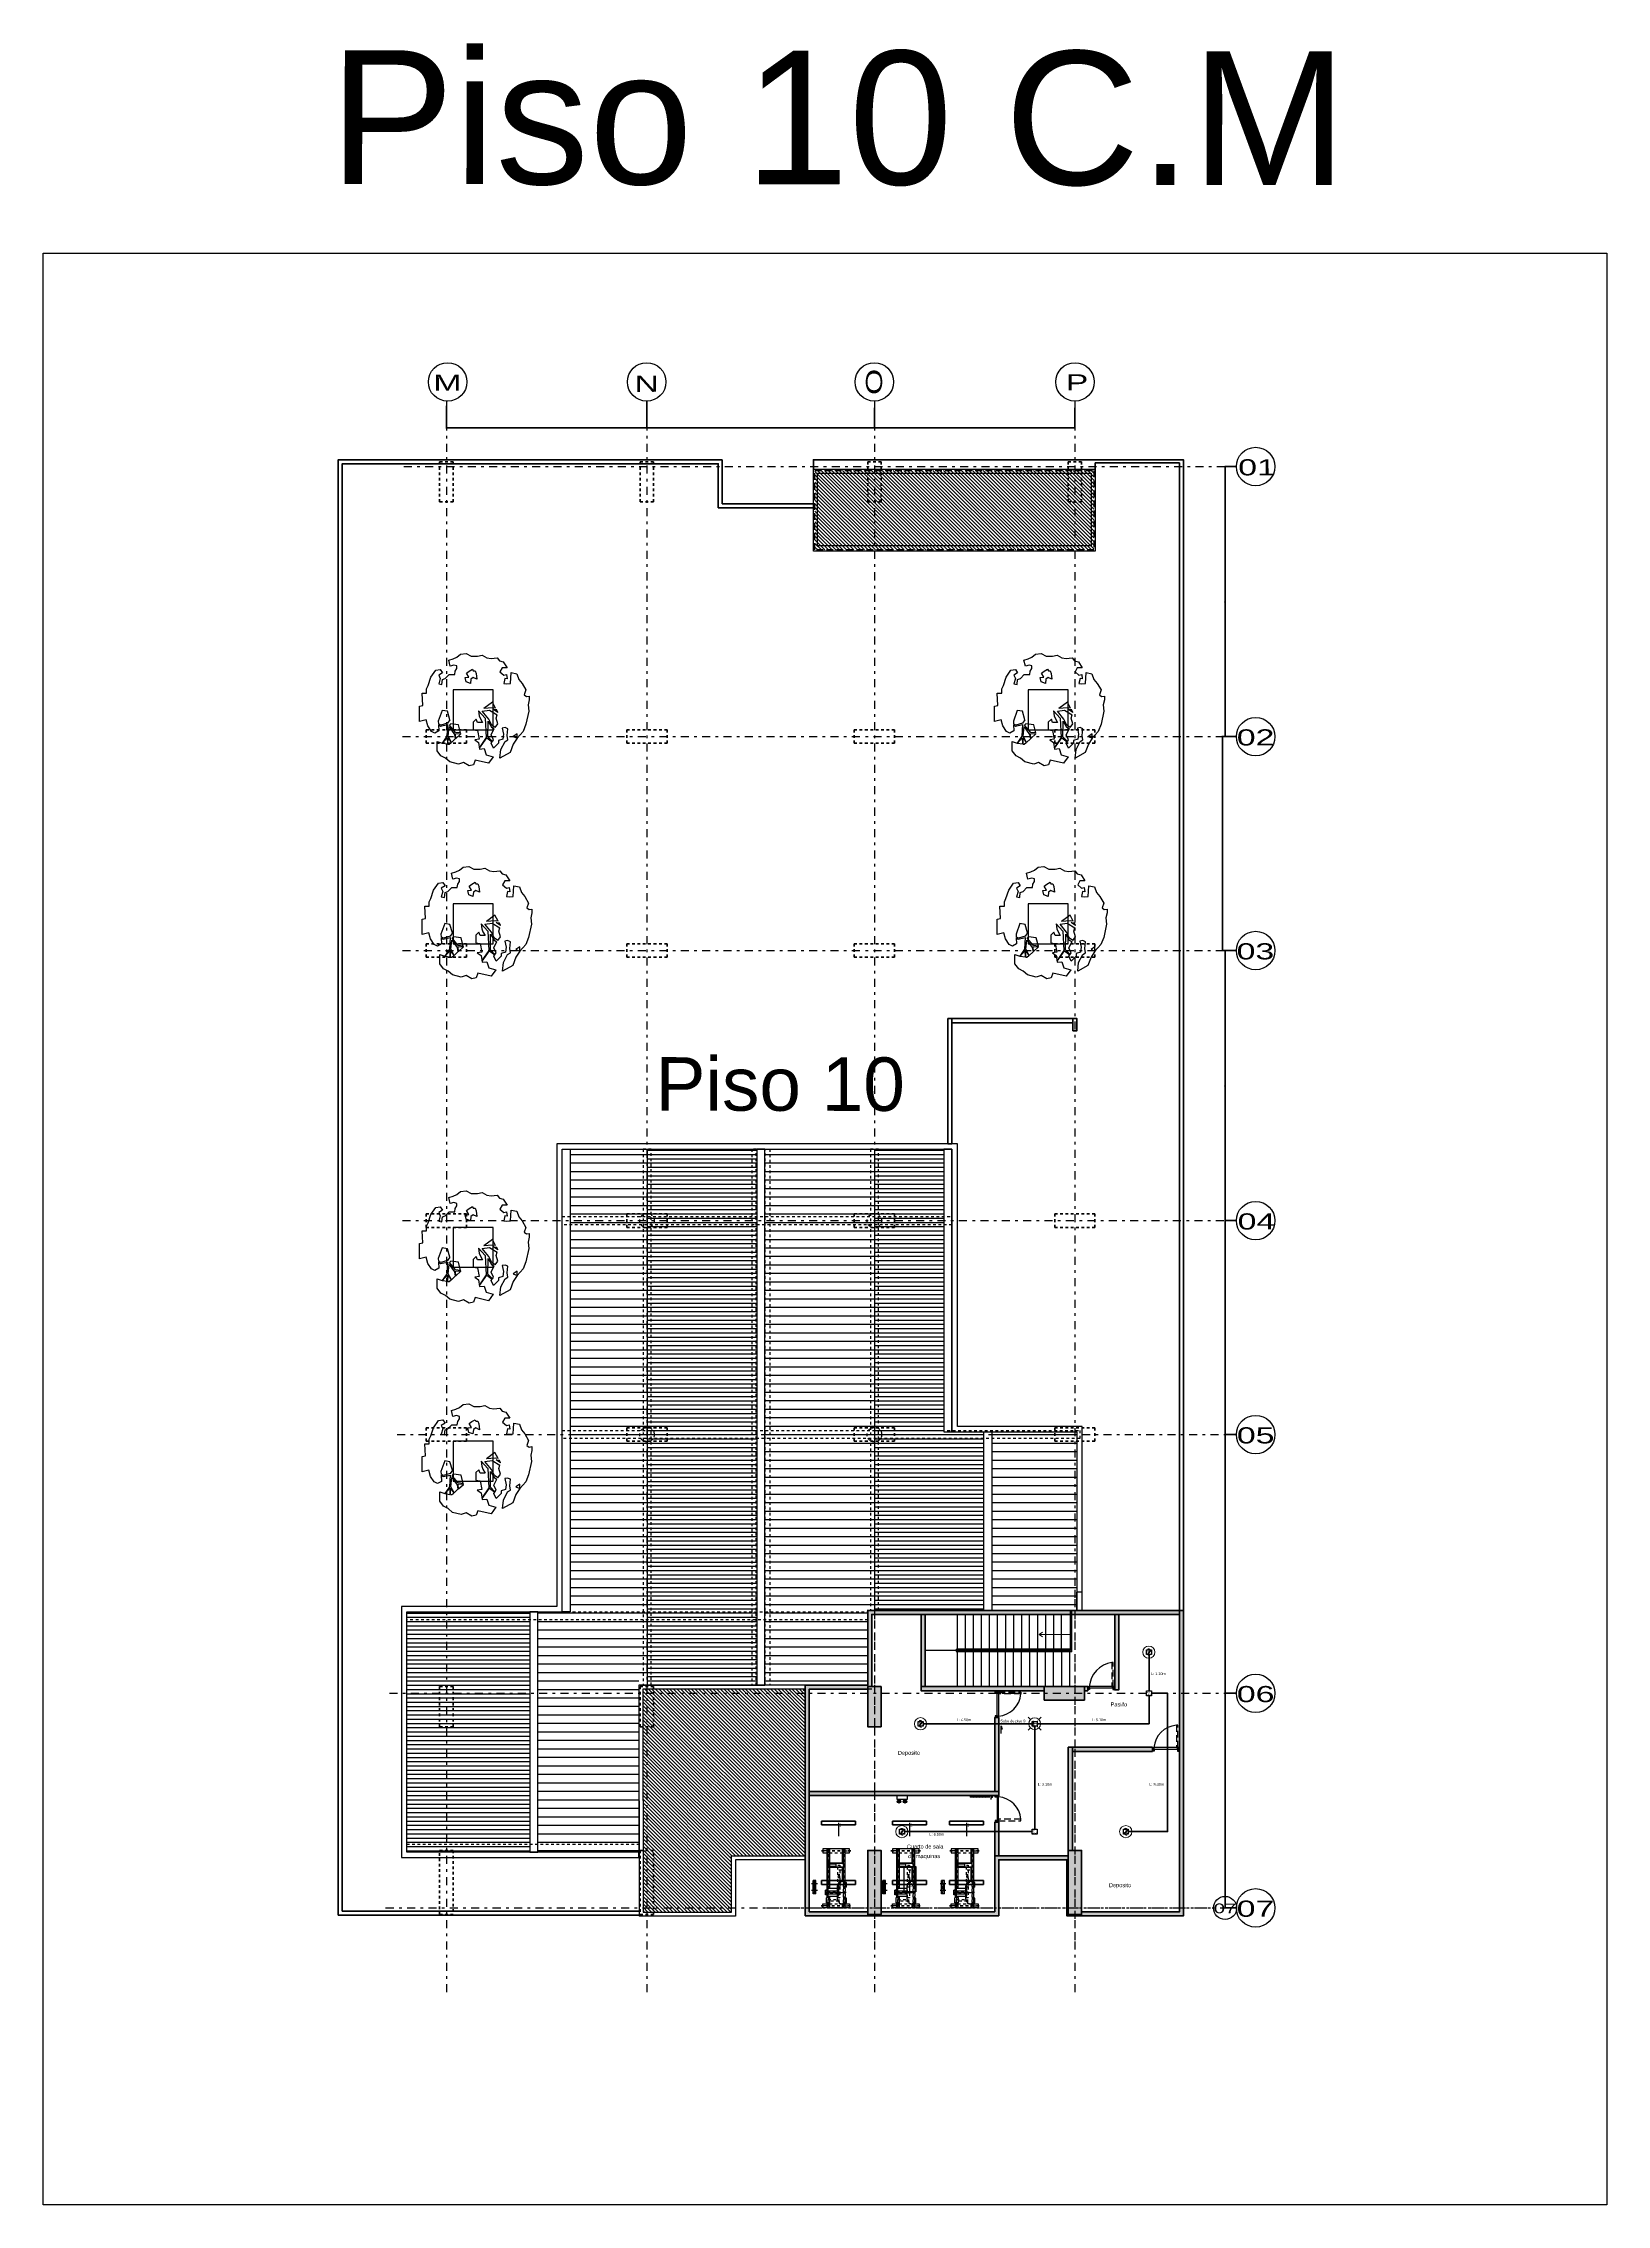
# Model space of a CAD drawing. Header units: millimetres. Extents: x 3781 to 4924, y 1639 to 1721.
# Drawn here: x 4865.1 to 4923.5, y 1639.4 to 1720.2 of the extents above; entities that cross this region are included whole.
import ezdxf

# ---------------------------------------------------------------- set-up
doc = ezdxf.new("R2010")
doc.units = ezdxf.units.MM
for name, pattern in [('CENTER', [0.7, 0.3, -0.2, 0, -0.2]), ('CENTERX2', [4, 2.5, -0.5, 0.5, -0.5]), ('DASHDOT2', [0.5, 0.25, -0.125, 0, -0.125]), ('DASHED2', [9.525, 6.35, -3.175]), ('DASHEDX2', [1.5, 1, -0.5]), ('HIDDEN', [0.375, 0.25, -0.125]), ('HIDDEN2', [0.1875, 0.125, -0.0625]), ('PHANTOMX2', [5, 2.5, -0.5, 0.5, -0.5, 0.5, -0.5])]:
    doc.linetypes.add(name, pattern=pattern)
doc.layers.get('Defpoints').update_dxf_attribs({"color": 255})
for name, color, linetype in [('1amobla', 2, 'Continuous'), ('_ACHU3', 253, 'Continuous'), ('ACOMETIDAS', 3, 'Continuous'), ('ANGULO', 3, 'Continuous'), ('AREA PARQUEO', 51, 'Continuous'), ('AS_GL DETECCION_MEZANINE', 7, 'Continuous'), ('AS_GL DETECCION_PISO 2', 7, 'Continuous'), ('AS_GL DETECCION_PISO 6', 7, 'Continuous'), ('CIELOS', 2, 'Continuous'), ('DLXLUM10', 50, 'Continuous'), ('DLXLUMEMER', 80, 'Continuous'), ('DLXLUMEX', 2, 'Continuous'), ('E-BORDE LOSA', 4, 'Continuous'), ('EJE-ESTRUCTURA', 1, 'CENTER'), ('EJES', 1, 'DASHDOT2'), ('F-2', 2, 'Continuous'), ('GG_LAZO CONTROL DRIVERS', 82, 'Continuous'), ('HATCH', 2, 'Continuous'), ('JCA_COTAS', 1, 'Continuous'), ('JCA_PROYECCIONES', 1, 'HIDDEN2'), ('JCA_TEXTO1', 2, 'Continuous'), ('JCA_TEXTO2', 3, 'Continuous'), ('MAQUINA', 31, 'Continuous'), ('MAQUINA BASE', 82, 'Continuous'), ('MAQUINA VIGAS', 84, 'Continuous'), ('MAQUINA ZAPATAS', 84, 'Continuous'), ('MUEBLE', 1, 'Continuous'), ('MUROS', 30, 'Continuous'), ('PROYECCION', 1, 'DASHED2')]:
    doc.layers.add(name, color=color, linetype=linetype)
for name, color, linetype, lineweight in [('Columna', 6, 'Continuous', 40), ('D+_AU_EQUIPOS', 255, 'Continuous', 25), ('ELEC_ILUMINACION', 3, 'Continuous', 20), ('Estructura', 6, 'Continuous', 40), ('Muro', 4, 'Continuous', 40), ('TEXTOS', 7, 'Continuous', 20)]:
    doc.layers.add(name, color=color, linetype=linetype, lineweight=lineweight)
doc.layers.add('DIM-25', color=1, linetype='Continuous', plot=False)
doc.styles.add('DIM', font='ROMANS.shx')
doc.styles.add('ROMANS', font='arial.ttf', dxfattribs={"width": 0.7})
doc.styles.get("Standard").update_dxf_attribs({"font": 'arial.ttf'})
doc.styles.add('style2', font='arial.ttf', dxfattribs={"width": 1.5})
doc.dimstyles.new('1-10', dxfattribs={"dimscale": 10, "dimtxt": 0.0037, "dimasz": 0.001, "dimexe": 0.0018, "dimexo": 0.0018, "dimgap": 0.0005, "dimtad": 1, "dimzin": 4, "dimdsep": 46, "dimtxsty": 'ROMANS', "dimblk": 'ARCHTICK', "dimcen": 0.003, "dimdle": 0.0015, "dimclrd": 1, "dimclre": 1, "dimclrt": 4, "dimadec": 0, "dimazin": 0, "dimtfac": 1, "dimtix": 1, "dimtmove": 2, "dimatfit": 3, "dimldrblk": 'flecha', "dimfxl": 1, "dimtolj": 1, "dimtzin": 4, "dimarcsym": 0})
doc.dimstyles.new('dim-10', dxfattribs={"dimscale": 10, "dimtxt": 0.0015, "dimasz": 0.0008, "dimexe": 0.0003, "dimexo": 0.001, "dimgap": 0.0005, "dimtad": 2, "dimzin": 4, "dimdsep": 46, "dimtxsty": 'DIM', "dimblk": 'ARCHTICK', "dimcen": 0.0025, "dimclrd": 1, "dimclre": 256, "dimclrt": 2, "dimadec": 0, "dimazin": 0, "dimtfac": 1, "dimtmove": 2, "dimatfit": 0, "dimldrblk": 'OPEN30', "dimfxl": 1, "dimtolj": 1, "dimtzin": 0, "dimarcsym": 0})

# ---------------------------------------------------------------- blocks, each defined once
blk = doc.blocks.new('ap-2')
for points in [[(-184.365, -96.715), (-184.25, -96.709), (-184.209, -96.782), (-184.24, -96.844), (-184.343, -96.916), (-184.457, -96.947), (-184.426, -97.071), (-184.716, -97.071), (-184.726, -97.009), (-184.954, -97.019), (-184.954, -96.936), (-185.037, -96.936), (-185.099, -96.905), (-185.254, -96.855), (-185.389, -96.763), (-185.399, -96.68), (-185.337, -96.639), (-185.295, -96.711), (-185.233, -96.68), (-185.13, -96.711), (-185.12, -96.649), (-185.213, -96.639), (-185.233, -96.587), (-185.306, -96.515), (-185.306, -96.412), (-185.367, -96.404), (-185.418, -96.373), (-185.465, -96.372), (-185.48, -96.425), (-185.461, -96.494), (-185.572, -96.521), (-185.601, -96.441), (-185.632, -96.373), (-185.685, -96.303), (-185.699, -96.195), (-185.647, -96.102), (-185.647, -95.988), (-185.668, -95.896), (-185.616, -95.813), (-185.606, -95.73), (-185.616, -95.617), (-185.564, -95.576), (-185.544, -95.503), (-185.431, -95.43), (-185.43, -95.524), (-185.357, -95.565), (-185.295, -95.493), (-185.306, -95.441), (-185.223, -95.431), (-185.233, -95.472), (-185.14, -95.493), (-185.13, -95.441), (-185.14, -95.369), (-185.34, -95.356), (-185.32, -95.251), (-185.213, -95.214), (-185.14, -95.152), (-185.016, -95.079), (-184.923, -95.11), (-184.892, -95.068), (-184.902, -95.017), (-184.83, -95.017), (-184.737, -95.037), (-184.623, -95.027), (-184.374, -95.079), (-184.24, -95.13), (-184.116, -95.244), (-184.199, -95.244), (-184.147, -95.316), (-184.116, -95.244), (-184.002, -95.316), (-183.849, -95.373), (-183.741, -95.565), (-183.901, -95.547), (-184.054, -95.471), (-184.085, -95.419), (-184.168, -95.43), (-184.292, -95.419), (-184.312, -95.471), (-184.302, -95.522), (-184.188, -95.502), (-184.095, -95.512), (-184.074, -95.595), (-184.023, -95.595), (-183.93, -95.688), (-184.023, -95.729), (-184.047, -95.713)], [(-184.678, -95.647), (-184.788, -95.708), (-184.669, -95.868)], [(-184.678, -95.647), (-184.685, -95.704), (-184.669, -95.868)], [(-184.598, -95.606), (-184.652, -95.685), (-184.648, -95.63)], [(-184.598, -95.606), (-184.602, -95.605), (-184.648, -95.63)], [(-184.619, -95.895), (-184.639, -95.763), (-184.554, -95.618)], [(-184.625, -95.965), (-184.533, -95.955), (-184.476, -95.932), (-184.406, -95.894), (-184.406, -95.987), (-184.468, -96.008), (-184.416, -96.069), (-184.271, -96.069), (-184.261, -95.987), (-184.095, -95.956), (-184.085, -96.038), (-184.033, -95.966), (-183.909, -95.946), (-183.919, -95.863), (-183.805, -95.822), (-183.767, -95.695), (-183.645, -95.78), (-183.702, -96.028), (-183.702, -96.028), (-183.619, -96.059), (-183.598, -96.142), (-183.661, -96.245), (-183.63, -96.338), (-183.671, -96.503), (-183.743, -96.586), (-183.743, -96.586), (-183.785, -96.668), (-183.878, -96.74), (-184.054, -96.74), (-184.023, -96.647), (-184.023, -96.646)], [(-184.313, -95.655), (-184.359, -95.717), (-184.469, -95.772), (-184.619, -95.895)], [(-184.313, -95.655), (-184.385, -95.605), (-184.488, -95.636), (-184.554, -95.618)], [(-184.053, -95.708), (-184.139, -95.793), (-184.435, -95.789), (-184.321, -95.726), (-184.29, -95.671)], [(-184.053, -95.708), (-184.085, -95.688), (-184.178, -95.729), (-184.281, -95.677), (-184.29, -95.671)], [(-184.12, -95.809), (-184.047, -95.713)], [(-185.333, -96.19), (-185.369, -96.14), (-185.403, -96.079), (-185.373, -96.064), (-185.377, -96.03), (-185.325, -96.009), (-185.216, -95.999), (-185.251, -96.068), (-185.22, -96.112), (-185.14, -96.119), (-185.166, -96.199), (-185.252, -96.215), (-185.256, -96.146), (-185.333, -96.19)], [(-184.625, -95.965), (-184.492, -95.843), (-184.13, -95.823)], [(-184.13, -95.823), (-183.939, -95.951)], [(-183.93, -95.949), (-184.12, -95.809)], [(-184.459, -96.504), (-184.617, -96.549), (-184.633, -96.647), (-184.435, -96.718), (-184.382, -96.716)], [(-184.459, -96.504), (-184.395, -96.544), (-184.36, -96.67), (-184.382, -96.716)], [(-184.212, -96.3), (-184.366, -96.338), (-184.385, -96.482), (-184.386, -96.483)], [(-184.212, -96.3), (-184.221, -96.394), (-184.356, -96.508), (-184.386, -96.483)], [(-184.365, -96.715), (-184.34, -96.678), (-184.368, -96.548), (-184.15, -96.56), (-184.023, -96.646)], [(-184.037, -96.473), (-184.15, -96.532), (-184.324, -96.516), (-184.186, -96.414), (-184.102, -96.4)], [(-184.111, -96.39), (-184.194, -96.296), (-184.203, -96.298)], [(-184.111, -96.39), (-184.198, -96.398), (-184.203, -96.298)], [(-184.006, -96.537), (-184.123, -96.532), (-184.032, -96.479)], [(-184.021, -96.639), (-184.123, -96.552), (-184.007, -96.549)], [(-184.037, -96.473), (-184.102, -96.4)], [(-184.006, -96.537), (-184.002, -96.513), (-184.032, -96.479)], [(-184.021, -96.639), (-184.007, -96.549)]]:
    blk.add_lwpolyline(points)
blk = doc.blocks.new('_ArchTick')
at = {"color": 0, "linetype": 'ByBlock', "const_width": 0.15}
blk.add_lwpolyline([(-0.5, -0.5), (0.5, 0.5)], dxfattribs=at)
blk = doc.blocks.new('*D59')
at = {"layer": 'Defpoints', "color": 0, "transparency": 16777216}
for p in [(2522.5, -5855.354), (2531, -5855.579), (2531, -5856.351)]:
    blk.add_point(p, dxfattribs=at)
at = {"layer": 'JCA_COTAS', "color": 1, "lineweight": -2, "transparency": 16777216}
for p, q in [((2522.5, -5855.372), (2522.5, -5856.369)), ((2531, -5855.597), (2531, -5856.369)), ((2522.485, -5856.351), (2531.015, -5856.351))]:
    blk.add_line(p, q, dxfattribs=at)
at = {"layer": 'JCA_COTAS', "color": 1, "lineweight": -2, "transparency": 16777216, "xscale": 0.01, "yscale": 0.01, "zscale": 0.01, "rotation": 180}
blk.add_blockref('_ArchTick', (2522.5, -5856.351), dxfattribs=at)
at = {"layer": 'JCA_COTAS', "color": 1, "lineweight": -2, "transparency": 16777216, "xscale": 0.01, "yscale": 0.01, "zscale": 0.01}
blk.add_blockref('_ArchTick', (2531, -5856.351), dxfattribs=at)
at = {"layer": 'JCA_COTAS', "color": 4, "transparency": 16777216, "insert": (2526.75, -5856.327), "char_height": 0.037, "attachment_point": 5, "style": 'ROMANS'}
blk.add_mtext('\\A1;8.50', dxfattribs=at)
blk = doc.blocks.new('flecha')
at = {"layer": '_ACHU3', "linetype": 'Continuous', "lineweight": 0}
h = blk.add_hatch(color=255, dxfattribs=at)
h.dxf.hatch_style = 1
h.paths.add_polyline_path([(0, 0), (2.4, 0.4), (2.4, 0), (4, 0), (4, 0), (2.4, 0), (2.4, -0.4)])
at = {"layer": '_ACHU3', "linetype": 'Continuous', "lineweight": 0, "flags": 128}
blk.add_lwpolyline([(0, 0), (2.4, 0.4), (2.4, 0), (2.4, 0), (4, 0), (4, 0), (2.4, 0), (2.4, -0.4), (0, 0)], dxfattribs=at)
blk = doc.blocks.new('*D60')
at = {"layer": 'Defpoints', "color": 0, "transparency": 16777216}
for p in [(2531, -5855.579), (2538.498, -5855.579), (2538.498, -5856.351)]:
    blk.add_point(p, dxfattribs=at)
at = {"layer": 'JCA_COTAS', "color": 1, "lineweight": -2, "transparency": 16777216}
for p, q in [((2531, -5855.597), (2531, -5856.369)), ((2538.498, -5855.597), (2538.498, -5856.369)), ((2530.985, -5856.351), (2538.513, -5856.351))]:
    blk.add_line(p, q, dxfattribs=at)
at = {"layer": 'JCA_COTAS', "color": 1, "lineweight": -2, "transparency": 16777216, "xscale": 0.01, "yscale": 0.01, "zscale": 0.01, "rotation": 180}
blk.add_blockref('_ArchTick', (2531, -5856.351), dxfattribs=at)
at = {"layer": 'JCA_COTAS', "color": 1, "lineweight": -2, "transparency": 16777216, "xscale": 0.01, "yscale": 0.01, "zscale": 0.01}
blk.add_blockref('_ArchTick', (2538.498, -5856.351), dxfattribs=at)
at = {"layer": 'JCA_COTAS', "color": 4, "transparency": 16777216, "insert": (2534.749, -5856.327), "char_height": 0.037, "attachment_point": 5, "style": 'ROMANS'}
blk.add_mtext('\\A1;7.50', dxfattribs=at)
blk = doc.blocks.new('*D61')
at = {"layer": 'Defpoints', "color": 0, "transparency": 16777216}
for p in [(2522.5, -5855.354), (2515, -5855.504), (2515, -5856.351)]:
    blk.add_point(p, dxfattribs=at)
at = {"layer": 'JCA_COTAS', "color": 1, "lineweight": -2, "transparency": 16777216}
for p, q in [((2522.5, -5855.372), (2522.5, -5856.369)), ((2515, -5855.522), (2515, -5856.369)), ((2522.515, -5856.351), (2514.985, -5856.351))]:
    blk.add_line(p, q, dxfattribs=at)
at = {"layer": 'JCA_COTAS', "color": 1, "lineweight": -2, "transparency": 16777216, "xscale": 0.01, "yscale": 0.01, "zscale": 0.01, "rotation": 180}
blk.add_blockref('_ArchTick', (2515, -5856.351), dxfattribs=at)
at = {"layer": 'JCA_COTAS', "color": 1, "lineweight": -2, "transparency": 16777216, "xscale": 0.01, "yscale": 0.01, "zscale": 0.01}
blk.add_blockref('_ArchTick', (2522.5, -5856.351), dxfattribs=at)
at = {"layer": 'JCA_COTAS', "color": 4, "transparency": 16777216, "insert": (2518.75, -5856.327), "char_height": 0.037, "attachment_point": 5, "style": 'ROMANS'}
blk.add_mtext('\\A1;7.50', dxfattribs=at)
blk = doc.blocks.new('*D65')
at = {"layer": 'Defpoints', "color": 0, "transparency": 16777216}
for p in [(2544.533, -5857.799), (2544.114, -5867.899), (2544.533, -5867.899)]:
    blk.add_point(p, dxfattribs=at)
at = {"layer": 'JCA_COTAS', "color": 1, "lineweight": -2, "transparency": 16777216}
for p, q in [((2544.515, -5857.799), (2544.096, -5857.799)), ((2544.114, -5857.784), (2544.114, -5867.914)), ((2544.515, -5867.899), (2544.096, -5867.899))]:
    blk.add_line(p, q, dxfattribs=at)
at = {"layer": 'JCA_COTAS', "color": 1, "lineweight": -2, "transparency": 16777216, "xscale": 0.01, "yscale": 0.01, "zscale": 0.01}
for p, rotation in [((2544.114, -5857.799), 90), ((2544.114, -5867.899), 270)]:
    blk.add_blockref('_ArchTick', p, dxfattribs=dict(at, rotation=rotation))
at = {"layer": 'JCA_COTAS', "color": 4, "transparency": 16777216, "insert": (2544.091, -5862.849), "char_height": 0.037, "attachment_point": 5, "rotation": 90, "style": 'ROMANS'}
blk.add_mtext('\\A1;10.10', dxfattribs=at)
blk = doc.blocks.new('*D66')
at = {"layer": 'Defpoints', "color": 0, "transparency": 16777216}
for p in [(2544.43, -5867.899), (2544.012, -5875.899), (2544.533, -5875.899)]:
    blk.add_point(p, dxfattribs=at)
at = {"layer": 'JCA_COTAS', "color": 1, "lineweight": -2, "transparency": 16777216}
for p, q in [((2544.412, -5867.899), (2543.994, -5867.899)), ((2544.012, -5867.884), (2544.012, -5875.914)), ((2544.515, -5875.899), (2543.994, -5875.899))]:
    blk.add_line(p, q, dxfattribs=at)
at = {"layer": 'JCA_COTAS', "color": 1, "lineweight": -2, "transparency": 16777216, "xscale": 0.01, "yscale": 0.01, "zscale": 0.01}
for p, rotation in [((2544.012, -5867.899), 90), ((2544.012, -5875.899), 270)]:
    blk.add_blockref('_ArchTick', p, dxfattribs=dict(at, rotation=rotation))
at = {"layer": 'JCA_COTAS', "color": 4, "transparency": 16777216, "insert": (2543.988, -5871.899), "char_height": 0.037, "attachment_point": 5, "rotation": 90, "style": 'ROMANS'}
blk.add_mtext('\\A1;8.00', dxfattribs=at)
blk = doc.blocks.new('*D67')
at = {"layer": 'Defpoints', "color": 0, "transparency": 16777216}
for p in [(2544.533, -5875.899), (2544.114, -5885.999), (2544.533, -5885.999)]:
    blk.add_point(p, dxfattribs=at)
at = {"layer": 'JCA_COTAS', "color": 1, "lineweight": -2, "transparency": 16777216}
for p, q in [((2544.515, -5875.899), (2544.096, -5875.899)), ((2544.114, -5875.884), (2544.114, -5886.014)), ((2544.515, -5885.999), (2544.096, -5885.999))]:
    blk.add_line(p, q, dxfattribs=at)
at = {"layer": 'JCA_COTAS', "color": 1, "lineweight": -2, "transparency": 16777216, "xscale": 0.01, "yscale": 0.01, "zscale": 0.01}
for p, rotation in [((2544.114, -5875.899), 90), ((2544.114, -5885.999), 270)]:
    blk.add_blockref('_ArchTick', p, dxfattribs=dict(at, rotation=rotation))
at = {"layer": 'JCA_COTAS', "color": 4, "transparency": 16777216, "insert": (2544.091, -5880.949), "char_height": 0.037, "attachment_point": 5, "rotation": 90, "style": 'ROMANS'}
blk.add_mtext('\\A1;10.10', dxfattribs=at)
blk = doc.blocks.new('*D62')
at = {"layer": 'Defpoints', "color": 0, "transparency": 16777216}
for p in [(2544.533, -5885.999), (2544.114, -5893.999), (2544.533, -5893.999)]:
    blk.add_point(p, dxfattribs=at)
at = {"layer": 'JCA_COTAS', "color": 1, "lineweight": -2, "transparency": 16777216}
for p, q in [((2544.515, -5885.999), (2544.096, -5885.999)), ((2544.114, -5885.984), (2544.114, -5894.014)), ((2544.515, -5893.999), (2544.096, -5893.999))]:
    blk.add_line(p, q, dxfattribs=at)
at = {"layer": 'JCA_COTAS', "color": 1, "lineweight": -2, "transparency": 16777216, "xscale": 0.01, "yscale": 0.01, "zscale": 0.01}
for p, rotation in [((2544.114, -5885.999), 90), ((2544.114, -5893.999), 270)]:
    blk.add_blockref('_ArchTick', p, dxfattribs=dict(at, rotation=rotation))
at = {"layer": 'JCA_COTAS', "color": 4, "transparency": 16777216, "insert": (2544.091, -5889.999), "char_height": 0.037, "attachment_point": 5, "rotation": 90, "style": 'ROMANS'}
blk.add_mtext('\\A1;8.00', dxfattribs=at)
blk = doc.blocks.new('*D63')
at = {"layer": 'Defpoints', "color": 0, "transparency": 16777216}
for p in [(2544.533, -5893.999), (2544.114, -5903.674), (2544.533, -5903.674)]:
    blk.add_point(p, dxfattribs=at)
at = {"layer": 'JCA_COTAS', "color": 1, "lineweight": -2, "transparency": 16777216}
for p, q in [((2544.515, -5893.999), (2544.096, -5893.999)), ((2544.114, -5893.984), (2544.114, -5903.689)), ((2544.515, -5903.674), (2544.096, -5903.674))]:
    blk.add_line(p, q, dxfattribs=at)
at = {"layer": 'JCA_COTAS', "color": 1, "lineweight": -2, "transparency": 16777216, "xscale": 0.01, "yscale": 0.01, "zscale": 0.01}
for p, rotation in [((2544.114, -5893.999), 90), ((2544.114, -5903.674), 270)]:
    blk.add_blockref('_ArchTick', p, dxfattribs=dict(at, rotation=rotation))
at = {"layer": 'JCA_COTAS', "color": 4, "transparency": 16777216, "insert": (2544.091, -5898.836), "char_height": 0.037, "attachment_point": 5, "rotation": 90, "style": 'ROMANS'}
blk.add_mtext('\\A1;9.68', dxfattribs=at)
blk = doc.blocks.new('*D64')
at = {"layer": 'Defpoints', "color": 0, "transparency": 16777216}
for p in [(2544.533, -5903.674), (2544.114, -5911.699), (2544.533, -5911.699)]:
    blk.add_point(p, dxfattribs=at)
at = {"layer": 'JCA_COTAS', "color": 1, "lineweight": -2, "transparency": 16777216}
for p, q in [((2544.515, -5903.674), (2544.096, -5903.674)), ((2544.114, -5903.659), (2544.114, -5911.714)), ((2544.515, -5911.699), (2544.096, -5911.699))]:
    blk.add_line(p, q, dxfattribs=at)
at = {"layer": 'JCA_COTAS', "color": 1, "lineweight": -2, "transparency": 16777216, "xscale": 0.01, "yscale": 0.01, "zscale": 0.01}
for p, rotation in [((2544.114, -5903.674), 90), ((2544.114, -5911.699), 270)]:
    blk.add_blockref('_ArchTick', p, dxfattribs=dict(at, rotation=rotation))
at = {"layer": 'JCA_COTAS', "color": 4, "transparency": 16777216, "insert": (2544.091, -5907.686), "char_height": 0.037, "attachment_point": 5, "rotation": 90, "style": 'ROMANS'}
blk.add_mtext('\\A1;8.02', dxfattribs=at)
blk = doc.blocks.new('*D122')
at = {"layer": 'CIELOS', "lineweight": -2, "ltscale": 0.01, "transparency": 16777216}
for p, q in [((4903.729, 1661.638), (4903.729, 1662.308)), ((4903.93, 1661.639), (4903.93, 1662.308))]:
    blk.add_line(p, q, dxfattribs=at)
at = {"layer": 'CIELOS', "color": 1, "lineweight": -2, "ltscale": 0.01, "transparency": 16777216}
blk.add_line((4903.93, 1662.305), (4903.729, 1662.305), dxfattribs=at)
at = {"layer": 'Defpoints', "color": 0, "ltscale": 0.01, "transparency": 16777216}
for p in [(4903.729, 1662.305), (4903.729, 1661.628), (4903.93, 1661.629)]:
    blk.add_point(p, dxfattribs=at)
at = {"layer": 'CIELOS', "color": 1, "lineweight": -2, "ltscale": 0.01, "transparency": 16777216, "xscale": 0.008, "yscale": 0.008, "zscale": 0.008, "rotation": 180}
blk.add_blockref('_ArchTick', (4903.729, 1662.305), dxfattribs=at)
at = {"layer": 'CIELOS', "color": 1, "lineweight": -2, "ltscale": 0.01, "transparency": 16777216, "xscale": 0.008, "yscale": 0.008, "zscale": 0.008}
blk.add_blockref('_ArchTick', (4903.93, 1662.305), dxfattribs=at)
at = {"layer": 'CIELOS', "color": 2, "ltscale": 0.01, "transparency": 16777216, "insert": (4903.829, 1662.317), "char_height": 0.015, "attachment_point": 5, "style": 'DIM'}
blk.add_mtext('\\A1;.20', dxfattribs=at)
blk = doc.blocks.new('_Open30')
at = {"color": 0, "linetype": 'ByBlock', "lineweight": -2}
for p, q in [((-1, 0), (0, 0)), ((0, 0), (-1, 0)), ((0, 0), (-1, 0))]:
    blk.add_line(p, q, dxfattribs=at)
blk = doc.blocks.new('*D69')
at = {"layer": 'Defpoints', "color": 0, "transparency": 16777216}
for p in [(2122.5, -5855.354), (2131, -5855.579), (2131, -5856.351)]:
    blk.add_point(p, dxfattribs=at)
at = {"layer": 'JCA_COTAS', "color": 1, "lineweight": -2, "transparency": 16777216}
for p, q in [((2122.5, -5855.372), (2122.5, -5856.369)), ((2131, -5855.597), (2131, -5856.369)), ((2122.485, -5856.351), (2131.015, -5856.351))]:
    blk.add_line(p, q, dxfattribs=at)
at = {"layer": 'JCA_COTAS', "color": 1, "lineweight": -2, "transparency": 16777216, "xscale": 0.01, "yscale": 0.01, "zscale": 0.01, "rotation": 180}
blk.add_blockref('_ArchTick', (2122.5, -5856.351), dxfattribs=at)
at = {"layer": 'JCA_COTAS', "color": 1, "lineweight": -2, "transparency": 16777216, "xscale": 0.01, "yscale": 0.01, "zscale": 0.01}
blk.add_blockref('_ArchTick', (2131, -5856.351), dxfattribs=at)
at = {"layer": 'JCA_COTAS', "color": 4, "transparency": 16777216, "insert": (2126.75, -5856.327), "char_height": 0.037, "attachment_point": 5, "style": 'ROMANS'}
blk.add_mtext('\\A1;8.50', dxfattribs=at)
blk = doc.blocks.new('*D70')
at = {"layer": 'Defpoints', "color": 0, "transparency": 16777216}
for p in [(2131, -5855.579), (2138.498, -5855.579), (2138.498, -5856.351)]:
    blk.add_point(p, dxfattribs=at)
at = {"layer": 'JCA_COTAS', "color": 1, "lineweight": -2, "transparency": 16777216}
for p, q in [((2131, -5855.597), (2131, -5856.369)), ((2138.498, -5855.597), (2138.498, -5856.369)), ((2130.985, -5856.351), (2138.513, -5856.351))]:
    blk.add_line(p, q, dxfattribs=at)
at = {"layer": 'JCA_COTAS', "color": 1, "lineweight": -2, "transparency": 16777216, "xscale": 0.01, "yscale": 0.01, "zscale": 0.01, "rotation": 180}
blk.add_blockref('_ArchTick', (2131, -5856.351), dxfattribs=at)
at = {"layer": 'JCA_COTAS', "color": 1, "lineweight": -2, "transparency": 16777216, "xscale": 0.01, "yscale": 0.01, "zscale": 0.01}
blk.add_blockref('_ArchTick', (2138.498, -5856.351), dxfattribs=at)
at = {"layer": 'JCA_COTAS', "color": 4, "transparency": 16777216, "insert": (2134.749, -5856.327), "char_height": 0.037, "attachment_point": 5, "style": 'ROMANS'}
blk.add_mtext('\\A1;7.50', dxfattribs=at)
blk = doc.blocks.new('*D71')
at = {"layer": 'Defpoints', "color": 0, "transparency": 16777216}
for p in [(2122.5, -5855.354), (2115, -5855.504), (2115, -5856.351)]:
    blk.add_point(p, dxfattribs=at)
at = {"layer": 'JCA_COTAS', "color": 1, "lineweight": -2, "transparency": 16777216}
for p, q in [((2122.5, -5855.372), (2122.5, -5856.369)), ((2115, -5855.522), (2115, -5856.369)), ((2122.515, -5856.351), (2114.985, -5856.351))]:
    blk.add_line(p, q, dxfattribs=at)
at = {"layer": 'JCA_COTAS', "color": 1, "lineweight": -2, "transparency": 16777216, "xscale": 0.01, "yscale": 0.01, "zscale": 0.01, "rotation": 180}
blk.add_blockref('_ArchTick', (2115, -5856.351), dxfattribs=at)
at = {"layer": 'JCA_COTAS', "color": 1, "lineweight": -2, "transparency": 16777216, "xscale": 0.01, "yscale": 0.01, "zscale": 0.01}
blk.add_blockref('_ArchTick', (2122.5, -5856.351), dxfattribs=at)
at = {"layer": 'JCA_COTAS', "color": 4, "transparency": 16777216, "insert": (2118.75, -5856.327), "char_height": 0.037, "attachment_point": 5, "style": 'ROMANS'}
blk.add_mtext('\\A1;7.50', dxfattribs=at)
blk = doc.blocks.new('*D75')
at = {"layer": 'Defpoints', "color": 0, "transparency": 16777216}
for p in [(2144.533, -5857.799), (2144.114, -5867.899), (2144.533, -5867.899)]:
    blk.add_point(p, dxfattribs=at)
at = {"layer": 'JCA_COTAS', "color": 1, "lineweight": -2, "transparency": 16777216}
for p, q in [((2144.515, -5857.799), (2144.096, -5857.799)), ((2144.114, -5857.784), (2144.114, -5867.914)), ((2144.515, -5867.899), (2144.096, -5867.899))]:
    blk.add_line(p, q, dxfattribs=at)
at = {"layer": 'JCA_COTAS', "color": 1, "lineweight": -2, "transparency": 16777216, "xscale": 0.01, "yscale": 0.01, "zscale": 0.01}
for p, rotation in [((2144.114, -5857.799), 90), ((2144.114, -5867.899), 270)]:
    blk.add_blockref('_ArchTick', p, dxfattribs=dict(at, rotation=rotation))
at = {"layer": 'JCA_COTAS', "color": 4, "transparency": 16777216, "insert": (2144.091, -5862.849), "char_height": 0.037, "attachment_point": 5, "rotation": 90, "style": 'ROMANS'}
blk.add_mtext('\\A1;10.10', dxfattribs=at)
blk = doc.blocks.new('*D76')
at = {"layer": 'Defpoints', "color": 0, "transparency": 16777216}
for p in [(2144.43, -5867.899), (2144.012, -5875.899), (2144.533, -5875.899)]:
    blk.add_point(p, dxfattribs=at)
at = {"layer": 'JCA_COTAS', "color": 1, "lineweight": -2, "transparency": 16777216}
for p, q in [((2144.412, -5867.899), (2143.994, -5867.899)), ((2144.012, -5867.884), (2144.012, -5875.914)), ((2144.515, -5875.899), (2143.994, -5875.899))]:
    blk.add_line(p, q, dxfattribs=at)
at = {"layer": 'JCA_COTAS', "color": 1, "lineweight": -2, "transparency": 16777216, "xscale": 0.01, "yscale": 0.01, "zscale": 0.01}
for p, rotation in [((2144.012, -5867.899), 90), ((2144.012, -5875.899), 270)]:
    blk.add_blockref('_ArchTick', p, dxfattribs=dict(at, rotation=rotation))
at = {"layer": 'JCA_COTAS', "color": 4, "transparency": 16777216, "insert": (2143.988, -5871.899), "char_height": 0.037, "attachment_point": 5, "rotation": 90, "style": 'ROMANS'}
blk.add_mtext('\\A1;8.00', dxfattribs=at)
blk = doc.blocks.new('*D77')
at = {"layer": 'Defpoints', "color": 0, "transparency": 16777216}
for p in [(2144.533, -5875.899), (2144.114, -5885.999), (2144.533, -5885.999)]:
    blk.add_point(p, dxfattribs=at)
at = {"layer": 'JCA_COTAS', "color": 1, "lineweight": -2, "transparency": 16777216}
for p, q in [((2144.515, -5875.899), (2144.096, -5875.899)), ((2144.114, -5875.884), (2144.114, -5886.014)), ((2144.515, -5885.999), (2144.096, -5885.999))]:
    blk.add_line(p, q, dxfattribs=at)
at = {"layer": 'JCA_COTAS', "color": 1, "lineweight": -2, "transparency": 16777216, "xscale": 0.01, "yscale": 0.01, "zscale": 0.01}
for p, rotation in [((2144.114, -5875.899), 90), ((2144.114, -5885.999), 270)]:
    blk.add_blockref('_ArchTick', p, dxfattribs=dict(at, rotation=rotation))
at = {"layer": 'JCA_COTAS', "color": 4, "transparency": 16777216, "insert": (2144.091, -5880.949), "char_height": 0.037, "attachment_point": 5, "rotation": 90, "style": 'ROMANS'}
blk.add_mtext('\\A1;10.10', dxfattribs=at)
blk = doc.blocks.new('*D72')
at = {"layer": 'Defpoints', "color": 0, "transparency": 16777216}
for p in [(2144.533, -5885.999), (2144.114, -5893.999), (2144.533, -5893.999)]:
    blk.add_point(p, dxfattribs=at)
at = {"layer": 'JCA_COTAS', "color": 1, "lineweight": -2, "transparency": 16777216}
for p, q in [((2144.515, -5885.999), (2144.096, -5885.999)), ((2144.114, -5885.984), (2144.114, -5894.014)), ((2144.515, -5893.999), (2144.096, -5893.999))]:
    blk.add_line(p, q, dxfattribs=at)
at = {"layer": 'JCA_COTAS', "color": 1, "lineweight": -2, "transparency": 16777216, "xscale": 0.01, "yscale": 0.01, "zscale": 0.01}
for p, rotation in [((2144.114, -5885.999), 90), ((2144.114, -5893.999), 270)]:
    blk.add_blockref('_ArchTick', p, dxfattribs=dict(at, rotation=rotation))
at = {"layer": 'JCA_COTAS', "color": 4, "transparency": 16777216, "insert": (2144.091, -5889.999), "char_height": 0.037, "attachment_point": 5, "rotation": 90, "style": 'ROMANS'}
blk.add_mtext('\\A1;8.00', dxfattribs=at)
blk = doc.blocks.new('*D73')
at = {"layer": 'Defpoints', "color": 0, "transparency": 16777216}
for p in [(2144.533, -5893.999), (2144.114, -5903.674), (2144.533, -5903.674)]:
    blk.add_point(p, dxfattribs=at)
at = {"layer": 'JCA_COTAS', "color": 1, "lineweight": -2, "transparency": 16777216}
for p, q in [((2144.515, -5893.999), (2144.096, -5893.999)), ((2144.114, -5893.984), (2144.114, -5903.689)), ((2144.515, -5903.674), (2144.096, -5903.674))]:
    blk.add_line(p, q, dxfattribs=at)
at = {"layer": 'JCA_COTAS', "color": 1, "lineweight": -2, "transparency": 16777216, "xscale": 0.01, "yscale": 0.01, "zscale": 0.01}
for p, rotation in [((2144.114, -5893.999), 90), ((2144.114, -5903.674), 270)]:
    blk.add_blockref('_ArchTick', p, dxfattribs=dict(at, rotation=rotation))
at = {"layer": 'JCA_COTAS', "color": 4, "transparency": 16777216, "insert": (2144.091, -5898.836), "char_height": 0.037, "attachment_point": 5, "rotation": 90, "style": 'ROMANS'}
blk.add_mtext('\\A1;9.68', dxfattribs=at)
blk = doc.blocks.new('*D74')
at = {"layer": 'Defpoints', "color": 0, "transparency": 16777216}
for p in [(2144.533, -5903.674), (2144.114, -5911.699), (2144.533, -5911.699)]:
    blk.add_point(p, dxfattribs=at)
at = {"layer": 'JCA_COTAS', "color": 1, "lineweight": -2, "transparency": 16777216}
for p, q in [((2144.515, -5903.674), (2144.096, -5903.674)), ((2144.114, -5903.659), (2144.114, -5911.714)), ((2144.515, -5911.699), (2144.096, -5911.699))]:
    blk.add_line(p, q, dxfattribs=at)
at = {"layer": 'JCA_COTAS', "color": 1, "lineweight": -2, "transparency": 16777216, "xscale": 0.01, "yscale": 0.01, "zscale": 0.01}
for p, rotation in [((2144.114, -5903.674), 90), ((2144.114, -5911.699), 270)]:
    blk.add_blockref('_ArchTick', p, dxfattribs=dict(at, rotation=rotation))
at = {"layer": 'JCA_COTAS', "color": 4, "transparency": 16777216, "insert": (2144.091, -5907.686), "char_height": 0.037, "attachment_point": 5, "rotation": 90, "style": 'ROMANS'}
blk.add_mtext('\\A1;8.02', dxfattribs=at)
blk = doc.blocks.new('*U94')
for p, q in [((70, 637), (-70, 637)), ((-70, 637), (-70, -637)), ((-70, 637), (-70, -637)), ((-70, -637), (-70, 637)), ((-70, 637), (-70, 637)), ((70, 637), (-70, 637)), ((-70, 637), (-70, 637)), ((-70, 637), (70, 637)), ((-70, -637), (-70, 637)), ((-70, 637), (70, 637)), ((70, -637), (70, 637)), ((70, 637), (70, 637)), ((70, -637), (70, 637)), ((70, 637), (70, 637)), ((70, 637), (70, -637)), ((70, 637), (70, -637)), ((-70, -637), (70, -637)), ((-70, -637), (-70, -637)), ((-70, -637), (70, -637)), ((70, -637), (-70, -637)), ((-70, -637), (-70, -637)), ((70, -637), (-70, -637)), ((70, -637), (70, -637)), ((70, -637), (70, -637))]:
    blk.add_line(p, q)
at = {"color": 1}
blk.add_line((0, 0), (500, 0), dxfattribs=at)
at = {"layer": 'DLXLUMEX', "color": 7}
blk.add_text('10', height=100, dxfattribs=at).set_placement((0, 0))
blk = doc.blocks.new('SUICHE SENCILLO')
at = {"layer": 'D+_AU_EQUIPOS'}
for p, q in [((0, 0), (187, -67)), ((187, -67), (153, -128))]:
    blk.add_line(p, q, dxfattribs=at)
blk.add_circle((0, 0), 47.9, dxfattribs=at)
blk = doc.blocks.new('EMG LEDR5H')
at = {"layer": 'DLXLUMEMER'}
h = blk.add_hatch(color=256, dxfattribs=at)
h.dxf.hatch_style = 1
h.paths.add_polyline_path([(-0.18, 0.3, 1), (-0.11, 0.3, 1)])
h = blk.add_hatch(color=256, dxfattribs=at)
h.dxf.hatch_style = 1
h.paths.add_polyline_path([(0.12, 0.3, 1), (0.19, 0.3, 1)])
blk.add_lwpolyline([(-0.25, 0.21), (0.25, 0.21), (0.25, 0), (-0.25, 0)], close=True, dxfattribs=at)
for centre, radius in [((-0.15, 0.3), 0.0902), ((-0.15, 0.3), 0.0342), ((0.16, 0.3), 0.0902), ((0.16, 0.3), 0.0342)]:
    blk.add_circle(centre, radius, dxfattribs=at)
blk = doc.blocks.new('ACOMETIDA')
at = {"layer": 'ACOMETIDAS', "ltscale": 0.5}
for p, q in [((38692, -55335), (38692, -55387)), ((38705, -55335), (38705, -55387))]:
    blk.add_line(p, q, dxfattribs=at)
for points in [[(38684, -54663), (38721, -54663), (38721, -54766), (38684, -54766)], [(38684, -54775), (38721, -54775), (38721, -54878), (38684, -54878)], [(38684, -54887), (38721, -54887), (38721, -54990), (38684, -54990)], [(38684, -54999), (38721, -54999), (38721, -55102), (38684, -55102)], [(38684, -55111), (38721, -55111), (38721, -55214), (38684, -55214)], [(38684, -55223), (38721, -55223), (38721, -55326), (38684, -55326)]]:
    blk.add_lwpolyline(points, close=True, dxfattribs=at)
for points in [[(38684, -54663), (38721, -54766)], [(38684, -54775), (38721, -54878)], [(38684, -54887), (38721, -54990)], [(38684, -54999), (38721, -55102)], [(38684, -55111), (38721, -55214)], [(38684, -55223), (38721, -55326)]]:
    blk.add_lwpolyline(points, dxfattribs=at)
blk.add_circle((38699, -55361), 22, dxfattribs=at)
for points in [[(38684, -54775), (38721, -54878), (38684, -54878)], [(38684, -54999), (38721, -55102), (38684, -55102)], [(38684, -55223), (38721, -55326), (38684, -55326)]]:
    blk.add_solid(points, dxfattribs=at)
blk = doc.blocks.new('dcedfedwed')
at = {"layer": 'HATCH'}
h = blk.add_hatch(color=256, dxfattribs=at)
h.paths.add_polyline_path([(0, 630), (0, 605), (25, 605, 0.414214)])
h.paths.add_polyline_path([(0, 605), (-25, 605, 0.414214), (0, 580)])
h = blk.add_hatch(color=256, dxfattribs=at)
h.paths.add_polyline_path([(0, 25), (0, 0), (25, 0, 0.414214)])
h.paths.add_polyline_path([(0, 0), (-25, 0, 0.414214), (0, -25)])
at = {"layer": 'ANGULO', "linetype": 'CENTERX2'}
for p, q in [((-87, 230), (87, 230)), ((-92, -230), (92, -230))]:
    blk.add_line(p, q, dxfattribs=at)
at = {"layer": 'EJES', "ltscale": 2}
for p, q in [((800, 530), (1020, 530)), ((800, 290), (1020, 290)), ((910, 670), (910, 150))]:
    blk.add_line(p, q, dxfattribs=at)
for points in [[(662, 1110), (-437, 1110)], [(400, -1025), (400, 1185)]]:
    blk.add_lwpolyline(points, close=True, dxfattribs=at)
for points, elevation in [([(-175, -1025), (-175, 1185)], 0), ([(532, 605), (-268, 605)], -388613), ([(654, -950), (-445, -950)], -388613)]:
    blk.add_lwpolyline(points, close=True, dxfattribs=dict(at, elevation=elevation))
at = {"layer": 'HATCH'}
for centre in [(0, 605), (0, 0)]:
    blk.add_circle(centre, 25, dxfattribs=at)
at = {"layer": 'MAQUINA', "linetype": 'Continuous', "ltscale": 3, "elevation": -388613}
blk.add_lwpolyline([(-189, 205), (-135, 205, -0.365977), (-132, 202, 0.365977), (-129, 200), (-85, 200), (-85, 206), (-10, 206), (-10, 290), (44, 290), (44, 355), (64, 355), (64, 875), (44, 875), (44, 940), (-10, 940), (-10, 1024), (-85, 1024), (-85, 1030), (-129, 1030, 0.365977), (-132, 1028, -0.365977), (-135, 1025), (-193, 1025), (-193, 970), (-216, 970), (-216, 977, 0.414214), (-218, 978), (-232, 978, 0.414214), (-233, 977), (-233, 965), (-238, 965), (-238, 880), (-237, 880), (-237, 870), (-240, 870, 0.388879), (-241, 868), (-241, 862, 0.388879), (-240, 860), (-237, 860), (-237, 780), (-240, 780, 0.388879), (-241, 778), (-241, 772, 0.388879), (-240, 770), (-237, 769), (-237, 744, 0.27418), (-247, 727), (-247, 663, 0.27418), (-237, 646), (-237, 610), (-240, 610, 0.388879), (-241, 608), (-241, 602, 0.388879), (-240, 600), (-237, 600), (-237, 564, 0.27418), (-247, 547), (-247, 483, 0.27418), (-237, 466), (-237, 441), (-240, 440, 0.388879), (-241, 438), (-241, 432, 0.388879), (-240, 430), (-237, 430), (-237, 370), (-240, 370, 0.388879), (-241, 368), (-241, 362, 0.388879), (-240, 360), (-237, 360), (-237, 352), (-238, 352), (-238, 265), (-233, 265), (-233, 254, 0.414214), (-232, 252), (-218, 252, 0.414214), (-216, 254), (-216, 262), (-193, 262), (-193, 206), (-189, 206)], format="xyb", dxfattribs=at)
at = {"layer": 'MAQUINA BASE', "linetype": 'Continuous', "ltscale": 3}
for p, q in [((335, 990, -388613), (345, 1000, -388613)), ((335, 990, -388613), (335, 810, -388613)), ((335, 810, -388613), (345, 800, -388613)), ((345, 1000, -388613), (455, 1000, -388613)), ((465, 990, -388613), (455, 1000, -388613)), ((465, 810, -388613), (455, 800, -388613)), ((465, 990, -388613), (465, 810, -388613)), ((64, 670), (450, 670)), ((450, 540), (64, 540)), ((345, 800, -388613), (455, 800, -388613)), ((860, 655), (960, 655)), ((860, 655), (860, 165)), ((860, 165), (960, 165)), ((899, 535), (902, 535)), ((899, 285), (899, 535)), ((899, 285), (902, 285)), ((906, 528), (902, 535)), ((906, 292), (902, 285)), ((914, 528), (918, 535)), ((914, 292), (918, 285)), ((921, 535), (918, 535)), ((921, 285), (918, 285)), ((921, 285), (921, 535)), ((960, 655), (960, 165))]:
    blk.add_line(p, q, dxfattribs=at)
at = {"layer": 'MAQUINA BASE', "linetype": 'Continuous', "ltscale": 3, "elevation": -388613}
blk.add_lwpolyline([(-193, 985), (-235, 985), (-235, 965)], dxfattribs=at)
at = {"layer": 'MAQUINA BASE', "linetype": 'Continuous', "ltscale": 3}
for points in [[(-235, 265), (-235, 245), (-193, 245)], [(64, 460), (440, 460), (450, 470), (450, 740), (440, 750), (64, 750)]]:
    blk.add_lwpolyline(points, dxfattribs=at)
blk.add_circle((400, 605), 20, dxfattribs=at)
for centre, radius, start, end in [((910, 530), 20, 303.36701, 236.63299), ((910, 290), 20, 123.36701, 56.63299), ((910, 530), 4, 0, 180), ((910, 530), 4, 180, 0), ((910, 290), 4, 0, 180), ((910, 290), 4, 180, 0)]:
    blk.add_arc(centre, radius, start, end, dxfattribs=at)
at = {"layer": 'MAQUINA VIGAS'}
for p, q in [((-225, 1000, -388613), (-225, 1185)), ((-125, 1030, -388613), (-125, 1185)), ((350, 1000, -388613), (350, 1185)), ((450, 1000, -388613), (450, 1185)), ((-225, -1025), (-225, 230)), ((-125, -315), (-125, 200)), ((350, 750), (350, 800, -388613)), ((350, 185), (350, 460)), ((350, -315), (350, 185)), ((450, 675), (450, 800, -388613)), ((450, -1025), (450, 495)), ((-175, -330), (-175, -370)), ((-175, -330), (400, -330)), ((-175, -450), (-175, -490)), ((-175, -490), (400, -490)), ((-170, -475), (-170, -345)), ((-170, -345), (110, -345)), ((-170, -475), (110, -475)), ((-125, -330), (-125, -315)), ((-125, -1025), (-125, -490)), ((110, -475), (110, -345)), ((110, -370), (400, -370)), ((110, -450), (400, -450)), ((350, -330), (350, -315)), ((350, -450), (350, -370)), ((350, -1025), (350, -490)), ((400, -330), (400, -370)), ((400, -450), (400, -490))]:
    blk.add_line(p, q, dxfattribs=at)
at = {"layer": 'MAQUINA VIGAS', "linetype": 'PHANTOMX2', "ltscale": 2}
for p, q in [((350, 1035), (-125, 1035)), ((350, -875), (-125, -875))]:
    blk.add_line(p, q, dxfattribs=at)
at = {"layer": 'MAQUINA VIGAS', "linetype": 'DASHEDX2', "ltscale": 3}
for p, q in [((-175, -370), (-170, -370)), ((-175, -450), (-170, -450))]:
    blk.add_line(p, q, dxfattribs=at)
at = {"layer": 'MAQUINA VIGAS', "linetype": 'CENTERX2', "ltscale": 2}
blk.add_line((-61, -330), (61, -330), dxfattribs=at)
at = {"layer": 'MAQUINA VIGAS'}
for points in [[(-225, 1035), (-400, 1035), (-400, 1185), (600, 1185), (600, 1035), (450, 1035)], [(-225, -875), (-400, -875), (-400, -1025), (600, -1025), (600, -875), (450, -875)]]:
    blk.add_lwpolyline(points, dxfattribs=at)
at = {"layer": 'MAQUINA ZAPATAS', "linetype": 'Continuous', "ltscale": 3}
for p, q in [((-280, 1000, -388613), (-280, 820, -388613)), ((-280, 1000, -388613), (-193, 1000, -388613)), ((-280, 820, -388613), (-237, 820, -388613)), ((-280, 410, -388613), (-237, 410)), ((-280, 410, -388613), (-280, 230)), ((-280, 230), (-193, 230)), ((450, 695), (505, 695)), ((450, 515), (505, 515)), ((505, 695), (505, 515))]:
    blk.add_line(p, q, dxfattribs=at)
for centre in [(470, 663), (470, 547)]:
    blk.add_circle(centre, 10, dxfattribs=at)
for centre, radius, start, end in [((-239, 844), 17.6, 97.13445, 277.84498), ((-246, 968, -388613), 10, 342.5424, 314.427), ((-175, 910, -388613), 67.5, 160.17633, 199.82367), ((-246, 378), 10, 25.84193, 296.11968), ((-246, 262), 10, 45.573, 17.4576), ((-175, 320), 67.5, 160.17633, 199.82367), ((-246, 378), 10, 307.57929, 334.15807), ((-246, 378), 10, 307.57929, 334.15807), ((400, 605), 67.5, 317.79455, 42.20545)]:
    blk.add_arc(centre, radius, start, end, dxfattribs=at)
at = {"layer": 'PROYECCION'}
for p, q in [((-225, 1113), (-400, 1113)), ((-225, 1106), (-400, 1106)), ((-179, 1035), (-179, 1185)), ((-172, 1035), (-172, 1185)), ((396, 1035), (396, 1185)), ((403, 1035), (403, 1185)), ((450, 1113), (600, 1113)), ((450, 1106), (600, 1106)), ((-225, -947), (-400, -947)), ((-225, -954), (-400, -954)), ((-179, -875), (-179, -1025)), ((-172, -875), (-172, -1025)), ((396, -875), (396, -1025)), ((403, -875), (403, -1025)), ((450, -947), (600, -947)), ((450, -954), (600, -954))]:
    blk.add_line(p, q, dxfattribs=at)
at = {"layer": 'PROYECCION', "linetype": 'DASHEDX2', "elevation": -388613}
for points in [[(-35, 810), (35, 810), (35, 400), (-35, 400)], [(0, 936), (400, 936), (400, 864), (0, 864)], [(-36, 410), (36, 410), (36, 50), (-36, 50)], [(-36, -50), (36, -50), (36, -410), (-36, -410)]]:
    blk.add_lwpolyline(points, close=True, dxfattribs=at)
blk = doc.blocks.new('Caja metalica de 12')
at = {"layer": '1amobla', "linetype": 'Continuous', "ltscale": 0.3}
blk.add_lwpolyline([(-1069.691, -2855.357), (-1069.511, -2855.357), (-1069.511, -2855.537), (-1069.691, -2855.537), (-1069.691, -2855.357)], dxfattribs=at)
at = {"layer": '1amobla', "color": 7, "linetype": 'Continuous', "ltscale": 0.3, "insert": (-1069.679, -2855.397), "char_height": 0.04, "width": 0.07916, "attachment_point": 1}
blk.add_mtext('CM 12X12', dxfattribs=at)
blk = doc.blocks.new('AS_Strobe-CEILING')
at = {"color": 0, "linetype": 'Continuous', "lineweight": 15}
for p, q in [((-0.105, 0.105), (-0.163, 0.163)), ((0.105, 0.105), (0.163, 0.163)), ((-0.105, -0.105), (-0.163, -0.163)), ((0.105, -0.105), (0.163, -0.163))]:
    blk.add_line(p, q, dxfattribs=at)
blk.add_ellipse((0, 0), major_axis=(0.148, 0), ratio=1, dxfattribs=at)
blk = doc.blocks.new('Horne Strobe Cielo')
at = {"layer": 'AS_GL DETECCION_MEZANINE', "color": 1, "linetype": 'Continuous', "xscale": 1.5, "yscale": 1.5, "zscale": 1.5}
blk.add_blockref('AS_Strobe-CEILING', (-679.742, -2828), dxfattribs=at)
at = {"layer": '1amobla', "color": 7, "linetype": 'Continuous', "ltscale": 0.3, "true_color": 0xffffff, "insert": (-679.843, -2827.878), "char_height": 0.25, "width": 0.07916, "attachment_point": 1}
blk.add_mtext('H', dxfattribs=at)
blk = doc.blocks.new('AS_Initiator2')
at = {"color": 0, "linetype": 'Continuous', "lineweight": 15}
blk.add_circle((0, 0), 0.152, dxfattribs=at)
for points in [[(-0.027, 0.056), (-0.037, 0.065), (-0.027, 0.091), (-0.037, 0.082)], [(0.044, 0.005), (-0.002, -0.043), (-0.027, -0.013), (-0.034, -0.025)], [(-0.027, 0.091), (-0.005, 0.095), (-0.027, 0.056), (0.017, 0.091)], [(-0.027, 0.056), (0.017, 0.091), (-0.016, 0.052), (-0.007, 0.055)], [(0.049, 0.015), (0.044, 0.005), (0.004, 0.022), (-0.027, -0.013)], [(-0.007, 0.055), (0.017, 0.091), (0.007, 0.051), (0.031, 0.081)], [(0.044, 0.068), (0.049, 0.061), (0.014, 0.039), (0.004, 0.022)], [(0.049, 0.061), (0.052, 0.037), (0.004, 0.022), (0.049, 0.015)], [(0.007, 0.051), (0.031, 0.081), (0.014, 0.039), (0.044, 0.068)], [(-0.002, -0.043), (-0.01, -0.05), (-0.034, -0.025), (-0.04, -0.05)], [(-0.01, -0.05), (-0.009, -0.062), (-0.04, -0.05), (-0.037, -0.07)], [(-0.009, -0.062), (0.003, -0.07), (-0.037, -0.07), (-0.015, -0.089)], [(0.003, -0.07), (0.019, -0.076), (-0.015, -0.089), (0.009, -0.098)], [(0.009, -0.098), (0.019, -0.076), (0.031, -0.098), (0.037, -0.087)]]:
    blk.add_solid(points, dxfattribs=at)
blk = doc.blocks.new('estruct terraza')
at = {"layer": 'EJE-ESTRUCTURA'}
for p, q in [((2515, -5855.354), (2515, -5914.914)), ((2522.5, -5855.354), (2522.5, -5914.914)), ((2531, -5855.354), (2531, -5914.914)), ((2538.498, -5855.354), (2538.498, -5914.914)), ((2538.498, -5855.354), (2538.498, -5914.914)), ((2513.405, -5857.799), (2544.533, -5857.799)), ((2513.363, -5867.899), (2544.533, -5867.899)), ((2513.363, -5875.899), (2544.533, -5875.899)), ((2513.363, -5885.999), (2544.533, -5885.999)), ((2513.163, -5893.999), (2544.533, -5893.999)), ((2512.87, -5903.674), (2544.533, -5903.674)), ((2512.731, -5911.699), (2544.533, -5911.699))]:
    blk.add_line(p, q, dxfattribs=at)
at = {"layer": 'Estructura', "color": 1, "linetype": 'HIDDEN2', "ltscale": 0.3}
for points in [[(2515.25, -5859.124), (2514.75, -5859.124), (2514.75, -5857.624), (2515.25, -5857.624)], [(2522.75, -5859.124), (2522.25, -5859.124), (2522.25, -5857.624), (2522.75, -5857.624)], [(2531.25, -5859.124), (2530.75, -5859.124), (2530.75, -5857.624), (2531.25, -5857.624)], [(2538.748, -5859.124), (2538.248, -5859.124), (2538.248, -5857.624), (2538.748, -5857.624)], [(2514.25, -5867.649), (2514.25, -5868.149), (2515.75, -5868.149), (2515.75, -5867.649)], [(2523.25, -5867.649), (2523.25, -5868.149), (2521.75, -5868.149), (2521.75, -5867.649)], [(2530.25, -5867.649), (2530.25, -5868.149), (2531.75, -5868.149), (2531.75, -5867.649)], [(2539.248, -5867.649), (2539.248, -5868.149), (2537.748, -5868.149), (2537.748, -5867.649)], [(2514.25, -5875.649), (2514.25, -5876.149), (2515.75, -5876.149), (2515.75, -5875.649)], [(2523.25, -5875.649), (2523.25, -5876.149), (2521.75, -5876.149), (2521.75, -5875.649)], [(2530.25, -5875.649), (2530.25, -5876.149), (2531.75, -5876.149), (2531.75, -5875.649)], [(2539.248, -5875.649), (2539.248, -5876.149), (2537.748, -5876.149), (2537.748, -5875.649)], [(2514.25, -5885.749), (2514.25, -5886.249), (2515.75, -5886.249), (2515.75, -5885.749)], [(2523.25, -5885.749), (2523.25, -5886.249), (2521.75, -5886.249), (2521.75, -5885.749)], [(2530.25, -5885.749), (2530.25, -5886.249), (2531.75, -5886.249), (2531.75, -5885.749)], [(2539.248, -5885.749), (2539.248, -5886.249), (2537.748, -5886.249), (2537.748, -5885.749)], [(2514.25, -5893.749), (2514.25, -5894.249), (2515.75, -5894.249), (2515.75, -5893.749)], [(2523.25, -5893.749), (2523.25, -5894.249), (2521.75, -5894.249), (2521.75, -5893.749)], [(2530.25, -5893.749), (2530.25, -5894.249), (2531.75, -5894.249), (2531.75, -5893.749)], [(2539.248, -5893.749), (2539.248, -5894.249), (2537.748, -5894.249), (2537.748, -5893.749)], [(2515.25, -5904.924), (2515.25, -5903.424), (2514.75, -5903.424), (2514.75, -5904.924)], [(2522.75, -5904.924), (2522.75, -5903.424), (2522.25, -5903.424), (2522.25, -5904.924)], [(2531.25, -5904.924), (2531.25, -5903.424), (2530.75, -5903.424), (2530.75, -5904.924)], [(2537.353, -5903.424), (2538.853, -5903.424), (2538.853, -5903.924), (2537.353, -5903.924)], [(2515.25, -5909.549), (2515.25, -5911.949), (2514.75, -5911.949), (2514.75, -5909.549)], [(2522.25, -5909.549), (2522.25, -5911.949), (2522.75, -5911.949), (2522.75, -5909.549)], [(2530.75, -5909.549), (2530.75, -5911.949), (2531.25, -5911.949), (2531.25, -5909.549)], [(2538.248, -5911.949), (2538.248, -5909.549), (2538.748, -5909.549), (2538.748, -5911.949)]]:
    blk.add_lwpolyline(points, close=True, dxfattribs=at)
at = {"layer": 'JCA_TEXTO1', "linetype": 'Continuous'}
for centre in [(2515.048, -5854.634), (2522.49, -5854.634), (2531, -5854.634), (2538.501, -5854.634), (2545.253, -5857.799), (2545.253, -5867.899), (2545.253, -5875.899), (2545.253, -5885.999), (2545.253, -5893.999), (2545.253, -5903.674), (2545.253, -5911.699)]:
    blk.add_circle(centre, 0.72, dxfattribs=at)
at = {"layer": 'JCA_TEXTO2', "style": 'style2', "width": 1.5}
for s, height, rotation, p in [('M', 0.603, 0.02931, (2514.513, -5854.964)), ('N', 0.603, 0.02931, (2522.032, -5855.005)), ('O', 0.603, 90.02931, (2531.289, -5855.124)), ('P', 0.603, 0.02931, (2538.156, -5854.954)), ('01', 0.6031, 0.02931, (2544.602, -5858.129)), ('02', 0.6031, 0.02931, (2544.549, -5868.229)), ('03', 0.6031, 0.02931, (2544.542, -5876.229)), ('04', 0.6031, 0.02931, (2544.58, -5886.329)), ('05', 0.6031, 0.02931, (2544.552, -5894.329)), ('06', 0.6031, 0.02931, (2544.551, -5904.004)), ('07', 0.6031, 0.02931, (2544.545, -5912.029))]:
    blk.add_text(s, height=height, rotation=rotation, dxfattribs=at).set_placement(p)
at = {"layer": 'JCA_COTAS'}
for base, p1, p2, picture, middle in [((2515, -5856.351), (2522.5, -5855.354), (2515, -5855.504), '*D61', (2518.75, -5856.327)), ((2531, -5856.351), (2522.5, -5855.354), (2531, -5855.579), '*D59', (2526.75, -5856.327)), ((2538.498, -5856.351), (2531, -5855.579), (2538.498, -5855.579), '*D60', (2534.749, -5856.327))]:
    dim = blk.add_linear_dim(base=base, p1=p1, p2=p2, dimstyle='1-10', dxfattribs=at)
    dim.commit()
    dim.dimension.update_dxf_attribs({"geometry": picture, "text_midpoint": middle})
for base, p1, p2, picture, middle in [((2544.114, -5867.899), (2544.533, -5857.799), (2544.533, -5867.899), '*D65', (2544.091, -5862.849)), ((2544.012, -5875.899), (2544.43, -5867.899), (2544.533, -5875.899), '*D66', (2543.988, -5871.899)), ((2544.114, -5885.999), (2544.533, -5875.899), (2544.533, -5885.999), '*D67', (2544.091, -5880.949)), ((2544.114, -5893.999), (2544.533, -5885.999), (2544.533, -5893.999), '*D62', (2544.091, -5889.999)), ((2544.11448, -5903.67384), (2544.53317, -5893.99883), (2544.53317, -5903.67384), '*D63', (2544.09059, -5898.83633)), ((2544.11448, -5911.69883), (2544.53317, -5903.67384), (2544.53317, -5911.69883), '*D64', (2544.09059, -5907.68634))]:
    dim = blk.add_linear_dim(base=base, p1=p1, p2=p2, angle=90, dimstyle='1-10', dxfattribs=at)
    dim.commit()
    dim.dimension.update_dxf_attribs({"geometry": picture, "text_midpoint": middle})
blk = doc.blocks.new('estructura cubiertas')
at = {"layer": 'EJE-ESTRUCTURA'}
for p, q in [((2115, -5855.354), (2115, -5914.914)), ((2122.5, -5855.354), (2122.5, -5914.914)), ((2131, -5855.354), (2131, -5914.914)), ((2138.498, -5855.354), (2138.498, -5914.914)), ((2138.498, -5855.354), (2138.498, -5914.914)), ((2113.405, -5857.799), (2144.533, -5857.799)), ((2113.363, -5867.899), (2144.533, -5867.899)), ((2113.363, -5875.899), (2144.533, -5875.899)), ((2113.363, -5885.999), (2144.533, -5885.999)), ((2113.163, -5893.999), (2144.533, -5893.999)), ((2112.87, -5903.674), (2144.533, -5903.674)), ((2112.731, -5911.699), (2144.533, -5911.699))]:
    blk.add_line(p, q, dxfattribs=at)
at = {"layer": 'Estructura', "color": 1, "linetype": 'HIDDEN2', "ltscale": 0.3}
for points in [[(2115.25, -5859.124), (2114.75, -5859.124), (2114.75, -5857.624), (2115.25, -5857.624)], [(2122.75, -5859.124), (2122.25, -5859.124), (2122.25, -5857.624), (2122.75, -5857.624)], [(2131.25, -5859.124), (2130.75, -5859.124), (2130.75, -5857.624), (2131.25, -5857.624)], [(2138.748, -5859.124), (2138.248, -5859.124), (2138.248, -5857.624), (2138.748, -5857.624)], [(2114.25, -5867.649), (2114.25, -5868.149), (2115.75, -5868.149), (2115.75, -5867.649)], [(2123.25, -5867.649), (2123.25, -5868.149), (2121.75, -5868.149), (2121.75, -5867.649)], [(2130.25, -5867.649), (2130.25, -5868.149), (2131.75, -5868.149), (2131.75, -5867.649)], [(2139.248, -5867.649), (2139.248, -5868.149), (2137.748, -5868.149), (2137.748, -5867.649)], [(2114.25, -5875.649), (2114.25, -5876.149), (2115.75, -5876.149), (2115.75, -5875.649)], [(2123.25, -5875.649), (2123.25, -5876.149), (2121.75, -5876.149), (2121.75, -5875.649)], [(2130.25, -5875.649), (2130.25, -5876.149), (2131.75, -5876.149), (2131.75, -5875.649)], [(2139.248, -5875.649), (2139.248, -5876.149), (2137.748, -5876.149), (2137.748, -5875.649)], [(2114.25, -5885.749), (2114.25, -5886.249), (2115.75, -5886.249), (2115.75, -5885.749)], [(2123.25, -5885.749), (2123.25, -5886.249), (2121.75, -5886.249), (2121.75, -5885.749)], [(2130.25, -5885.749), (2130.25, -5886.249), (2131.75, -5886.249), (2131.75, -5885.749)], [(2139.248, -5885.749), (2139.248, -5886.249), (2137.748, -5886.249), (2137.748, -5885.749)], [(2114.25, -5893.749), (2114.25, -5894.249), (2115.75, -5894.249), (2115.75, -5893.749)], [(2123.25, -5893.749), (2123.25, -5894.249), (2121.75, -5894.249), (2121.75, -5893.749)], [(2130.25, -5893.749), (2130.25, -5894.249), (2131.75, -5894.249), (2131.75, -5893.749)], [(2139.248, -5893.749), (2139.248, -5894.249), (2137.748, -5894.249), (2137.748, -5893.749)], [(2115.25, -5904.924), (2115.25, -5903.424), (2114.75, -5903.424), (2114.75, -5904.924)], [(2122.75, -5904.924), (2122.75, -5903.424), (2122.25, -5903.424), (2122.25, -5904.924)], [(2131.25, -5904.924), (2131.25, -5903.424), (2130.75, -5903.424), (2130.75, -5904.924)], [(2137.353, -5903.424), (2138.853, -5903.424), (2138.853, -5903.924), (2137.353, -5903.924)], [(2115.25, -5909.549), (2115.25, -5911.949), (2114.75, -5911.949), (2114.75, -5909.549)], [(2122.25, -5909.549), (2122.25, -5911.949), (2122.75, -5911.949), (2122.75, -5909.549)], [(2130.75, -5909.549), (2130.75, -5911.949), (2131.25, -5911.949), (2131.25, -5909.549)], [(2138.248, -5911.949), (2138.248, -5909.549), (2138.748, -5909.549), (2138.748, -5911.949)]]:
    blk.add_lwpolyline(points, close=True, dxfattribs=at)
at = {"layer": 'JCA_TEXTO1', "linetype": 'Continuous'}
for centre in [(2115.048, -5854.634), (2122.49, -5854.634), (2131, -5854.634), (2138.501, -5854.634), (2145.253, -5857.799), (2145.253, -5867.899), (2145.253, -5875.899), (2145.253, -5885.999), (2145.253, -5893.999), (2145.253, -5903.674), (2145.253, -5911.699)]:
    blk.add_circle(centre, 0.72, dxfattribs=at)
at = {"layer": 'JCA_TEXTO2', "style": 'style2', "width": 1.5}
for s, height, rotation, p in [('M', 0.603, 0.02931, (2114.513, -5854.964)), ('N', 0.603, 0.02931, (2122.032, -5855.005)), ('O', 0.603, 90.02931, (2131.289, -5855.124)), ('P', 0.603, 0.02931, (2138.156, -5854.954)), ('01', 0.6031, 0.02931, (2144.602, -5858.129)), ('02', 0.6031, 0.02931, (2144.549, -5868.229)), ('03', 0.6031, 0.02931, (2144.542, -5876.229)), ('04', 0.6031, 0.02931, (2144.58, -5886.329)), ('05', 0.6031, 0.02931, (2144.552, -5894.329)), ('06', 0.6031, 0.02931, (2144.551, -5904.004)), ('07', 0.6031, 0.02931, (2144.545, -5912.029))]:
    blk.add_text(s, height=height, rotation=rotation, dxfattribs=at).set_placement(p)
at = {"layer": 'JCA_COTAS'}
for base, p1, p2, picture, middle in [((2115, -5856.351), (2122.5, -5855.354), (2115, -5855.504), '*D71', (2118.75, -5856.327)), ((2131, -5856.351), (2122.5, -5855.354), (2131, -5855.579), '*D69', (2126.75, -5856.327)), ((2138.498, -5856.351), (2131, -5855.579), (2138.498, -5855.579), '*D70', (2134.749, -5856.327))]:
    dim = blk.add_linear_dim(base=base, p1=p1, p2=p2, dimstyle='1-10', dxfattribs=at)
    dim.commit()
    dim.dimension.update_dxf_attribs({"geometry": picture, "text_midpoint": middle})
for base, p1, p2, picture, middle in [((2144.114, -5867.899), (2144.533, -5857.799), (2144.533, -5867.899), '*D75', (2144.091, -5862.849)), ((2144.012, -5875.899), (2144.43, -5867.899), (2144.533, -5875.899), '*D76', (2143.988, -5871.899)), ((2144.114, -5885.999), (2144.533, -5875.899), (2144.533, -5885.999), '*D77', (2144.091, -5880.949)), ((2144.114, -5893.999), (2144.533, -5885.999), (2144.533, -5893.999), '*D72', (2144.091, -5889.999)), ((2144.11448, -5903.67384), (2144.53317, -5893.99883), (2144.53317, -5903.67384), '*D73', (2144.09059, -5898.83633)), ((2144.11448, -5911.69883), (2144.53317, -5903.67384), (2144.53317, -5911.69883), '*D74', (2144.09059, -5907.68634))]:
    dim = blk.add_linear_dim(base=base, p1=p1, p2=p2, angle=90, dimstyle='1-10', dxfattribs=at)
    dim.commit()
    dim.dimension.update_dxf_attribs({"geometry": picture, "text_midpoint": middle})

msp = doc.modelspace()

# ---------------------------------------------------------------- hatches: boundary and pattern name
at = {"layer": 'E-BORDE LOSA'}
h = msp.add_hatch(dxfattribs=at)
h.set_pattern_fill('ANSI31', color=252, scale=0.03, angle=228.084, style=0)
h.set_pattern_definition([(315, (5637.17717, 2859.087245), (0.067351921, 0.067351921), [])])
h.paths.add_polyline_path([(4904.366, 1704.259), (4904.366, 1701.284), (4893.93, 1701.284), (4893.93, 1704.259)])
at = {"layer": 'E-BORDE LOSA', "ltscale": 0.01}
h = msp.add_hatch(dxfattribs=at)
h.set_pattern_fill('ANSI31', color=251, scale=0.1, angle=135)
h.set_pattern_definition([(180, (2547.37564, 7637.20172), (-3e-17, -0.3175), [])])
h.paths.add_polyline_path([(4883.572, 1652.59), (4887.357, 1652.59), (4887.357, 1659.149), (4887.657, 1659.149), (4887.657, 1678.881), (4884.784, 1678.853), (4884.785, 1661.574), (4883.572, 1661.575)])
h = msp.add_hatch(dxfattribs=at)
h.set_pattern_fill('ANSI31', color=251, scale=0.05, angle=135)
h.set_pattern_definition([(180, (2558.3604, 7637.20101), (-1e-17, -0.15875), [])])
h.paths.add_polyline_path([(4887.658, 1658.827), (4891.762, 1658.827), (4891.762, 1678.881), (4887.658, 1678.881)])
h = msp.add_hatch(dxfattribs=at)
h.set_pattern_fill('ANSI31', color=251, scale=0.1, angle=135)
h.set_pattern_definition([(180, (2578.88986, 7637.20172), (-3e-17, -0.3175), [])])
h.paths.add_polyline_path([(4892.062, 1658.828), (4895.907, 1658.828), (4895.909, 1661.632), (4896.16, 1661.632), (4896.156, 1678.881), (4892.061, 1678.882)])
h = msp.add_hatch(dxfattribs=at)
h.set_pattern_fill('ANSI31', color=251, scale=0.05, angle=135)
h.set_pattern_definition([(180, (2565.1563, 7637.20172), (-1e-17, -0.15875), [])])
h.paths.add_polyline_path([(4896.158, 1661.631), (4900.252, 1661.631), (4900.252, 1668.303), (4898.758, 1668.303), (4898.758, 1678.881), (4896.158, 1678.881)])
h = msp.add_hatch(dxfattribs=at)
h.set_pattern_fill('ANSI31', color=251, scale=0.1, angle=135)
h.set_pattern_definition([(180, (2585.88402, 7637.20172), (-3e-17, -0.3175), [])])
h.paths.add_polyline_path([(4900.553, 1661.63), (4903.731, 1661.629), (4903.728, 1668.302), (4900.55, 1668.303)])
h = msp.add_hatch(dxfattribs=at)
h.set_pattern_fill('ANSI31', color=251, scale=0.05, angle=135)
h.set_pattern_definition([(180, (2550.93322, 7619.89487), (-1e-17, -0.15875), [])])
h.paths.add_polyline_path([(4878.679, 1652.589), (4883.273, 1652.589), (4883.271, 1661.575), (4878.677, 1661.575)])
h = msp.add_hatch(color=251, dxfattribs=at)
h.dxf.hatch_style = 1
h.paths.add_polyline_path([(4907.708, 1661.629), (4895.909, 1661.629), (4895.908, 1658.828), (4893.566, 1658.828), (4893.566, 1650.207), (4900.809, 1650.208), (4900.809, 1652.304), (4903.354, 1652.304), (4903.354, 1650.203), (4907.708, 1650.203)])
h.paths.add_polyline_path([(4907.558, 1650.353), (4903.904, 1650.353), (4903.904, 1650.253), (4903.404, 1650.253), (4903.404, 1652.454), (4900.659, 1652.454), (4900.659, 1650.358), (4896.407, 1650.357), (4896.407, 1650.254), (4895.907, 1650.253), (4895.907, 1650.357), (4893.716, 1650.357), (4893.716, 1658.678), (4895.907, 1658.678), (4895.907, 1658.778), (4896.057, 1658.778), (4896.059, 1661.479), (4905.14, 1661.479), (4905.14, 1658.653), (4905.292, 1658.653), (4905.292, 1661.479), (4907.558, 1661.479)], flags=16)
h.paths.add_polyline_path([(4903.904, 1657.377), (4903.904, 1656.358), (4903.904, 1656.205), (4894.153, 1656.205), (4894.153, 1656.358), (4903.752, 1656.358), (4903.752, 1657.377)], flags=0)
h.paths.add_polyline_path([(4902.509, 1658.779), (4902.509, 1658.626), (4897.904, 1658.626), (4897.904, 1658.779), (4897.904, 1661.282), (4898.056, 1661.282), (4898.056, 1658.779)], flags=0)
h.paths.add_polyline_path([(4907.446, 1654.51), (4907.446, 1654.358), (4904.804, 1654.358), (4904.804, 1654.51)], flags=0)
h.paths.add_polyline_path([(4903.904, 1654.507), (4903.904, 1652.653), (4903.752, 1652.653), (4903.752, 1654.507)], flags=0)
h = msp.add_hatch(color=251, dxfattribs=at)
h.dxf.hatch_style = 1
h.paths.add_polyline_path([(4904.134, 1658.626), (4904.134, 1658.779), (4897.904, 1658.779), (4897.904, 1658.626)])
h.paths.add_polyline_path([(4898.056, 1661.479), (4897.904, 1661.479), (4897.904, 1658.779), (4898.056, 1658.779)])
h.paths.add_polyline_path([(4893.716, 1654.858), (4893.716, 1654.705), (4900.812, 1654.705), (4900.812, 1654.858)])
h.paths.add_polyline_path([(4900.812, 1654.858), (4900.659, 1654.858), (4900.659, 1657.618), (4900.812, 1657.618)])
h.paths.add_polyline_path([(4906.55, 1656.51), (4906.55, 1656.358), (4903.557, 1656.358), (4903.557, 1652.653), (4903.404, 1652.653), (4903.404, 1656.51)])
h.paths.add_polyline_path([(4900.812, 1652.454), (4900.659, 1652.454), (4900.659, 1653.705), (4900.812, 1653.705)])
at = {"layer": 'E-BORDE LOSA'}
h = msp.add_hatch(dxfattribs=at)
h.set_pattern_fill('ANSI31', color=252, scale=0.03, angle=228.084, style=0)
h.set_pattern_definition([(315, (5626.32628, 2813.4561), (0.067351921, 0.067351921), [])])
h.paths.add_polyline_path([(4893.566, 1658.677), (4893.566, 1652.452), (4890.816, 1652.453), (4890.82, 1650.346), (4887.508, 1650.345), (4887.507, 1658.678)])
at = {"layer": 'E-BORDE LOSA', "ltscale": 0.01}
h = msp.add_hatch(color=250, dxfattribs=at)
h.dxf.hatch_style = 1
h.paths.add_polyline_path([(4895.907, 1657.278), (4896.407, 1657.278), (4896.407, 1658.778), (4895.907, 1658.778)])
h.paths.add_polyline_path([(4895.907, 1650.253), (4896.407, 1650.253), (4896.407, 1652.653), (4895.907, 1652.653)])
h.paths.add_polyline_path([(4903.404, 1650.253), (4903.904, 1650.253), (4903.904, 1652.653), (4903.404, 1652.653)])
h.paths.add_polyline_path([(4904.009, 1658.278), (4904.009, 1658.778), (4902.509, 1658.778), (4902.509, 1658.278)])

# ---------------------------------------------------------------- linework, layer by layer
msp.add_line((4905.292, 1661.479), (4907.558, 1661.479))
at = {"layer": '1amobla', "color": 7, "linetype": 'Continuous', "ltscale": 0.3, "true_color": 0xffffff}
msp.add_lwpolyline([(4865.087, 1712.387), (4923.535, 1712.387), (4923.535, 1639.402), (4865.087, 1639.402)], close=True, dxfattribs=at)
at = {"layer": 'AREA PARQUEO', "color": 2}
for p, q in [((4899.254, 1661.479), (4899.254, 1660.179)), ((4899.554, 1661.479), (4899.554, 1660.179)), ((4899.854, 1661.479), (4899.854, 1660.179)), ((4900.154, 1661.479), (4900.154, 1660.179)), ((4900.454, 1661.479), (4900.454, 1660.179)), ((4900.754, 1660.179), (4900.754, 1661.478)), ((4901.054, 1661.478), (4901.054, 1660.179)), ((4901.354, 1661.478), (4901.354, 1660.179)), ((4901.654, 1661.478), (4901.654, 1660.179)), ((4901.954, 1660.179), (4901.954, 1661.478)), ((4902.254, 1661.478), (4902.254, 1660.179)), ((4902.554, 1661.478), (4902.554, 1660.179)), ((4902.854, 1661.478), (4902.854, 1660.179)), ((4903.154, 1660.179), (4903.154, 1661.479)), ((4903.49, 1660.129), (4903.49, 1661.627)), ((4903.54, 1660.079), (4903.54, 1661.627)), ((4903.49, 1660.129), (4898.056, 1660.129)), ((4903.54, 1660.079), (4899.232, 1660.079)), ((4903.454, 1660.179), (4899.251, 1660.179)), ((4899.254, 1660.079), (4899.254, 1658.779)), ((4899.554, 1660.079), (4899.554, 1658.779)), ((4899.854, 1660.079), (4899.854, 1658.779)), ((4900.154, 1660.079), (4900.154, 1658.779)), ((4900.154, 1660.079), (4900.154, 1658.779)), ((4900.454, 1660.079), (4900.454, 1658.779)), ((4900.754, 1660.079), (4900.754, 1658.779)), ((4901.054, 1658.779), (4901.054, 1660.079)), ((4901.354, 1658.779), (4901.354, 1660.079)), ((4901.654, 1658.779), (4901.654, 1660.079)), ((4901.954, 1660.079), (4901.954, 1658.779)), ((4902.254, 1658.779), (4902.254, 1660.079)), ((4902.554, 1658.779), (4902.554, 1660.079)), ((4902.854, 1658.779), (4902.854, 1660.079)), ((4903.154, 1660.079), (4903.155, 1658.778)), ((4903.454, 1660.079), (4903.454, 1658.779))]:
    msp.add_line(p, q, dxfattribs=at)
for points in [[(4880.407, 1696.048), (4880.407, 1694.553), (4881.907, 1694.553), (4881.907, 1696.048)], [(4901.904, 1696.048), (4901.904, 1694.553), (4903.404, 1694.553), (4903.404, 1696.048)], [(4880.407, 1688.048), (4880.407, 1686.553), (4881.907, 1686.553), (4881.907, 1688.048)], [(4901.904, 1688.048), (4901.904, 1686.553), (4903.404, 1686.553), (4903.404, 1688.048)], [(4880.407, 1675.953), (4880.407, 1674.458), (4881.907, 1674.458), (4881.907, 1675.953)], [(4880.407, 1667.953), (4880.407, 1666.458), (4881.907, 1666.458), (4881.907, 1667.953)], [(4897.265, 1652.056), (4897.703, 1652.056), (4897.703, 1651.108), (4897.265, 1651.108)]]:
    msp.add_lwpolyline(points, close=True, dxfattribs=at)
for centre, radius, start, end in [((4899.251, 1660.129), 0.05, 90, 180), ((4899.258, 1660.129), 0.0569, 180.73328, 243.10702), ((4899.254, 1660.129), 0.05, 269.999997861397, 270.0000000333505), ((4899.554, 1660.129), 0.05, 269.999997861397, 270.0000000333505), ((4899.854, 1660.129), 0.05, 269.999997861397, 270.0000000333505), ((4900.154, 1660.129), 0.05, 269.999997861397, 270.0000000333505), ((4900.454, 1660.129), 0.05, 269.999997861397, 270.0000000333505)]:
    msp.add_arc(centre, radius, start, end, dxfattribs=at)
at = {"layer": 'AS_GL DETECCION_PISO 2', "color": 5, "linetype": 'Continuous', "lineweight": 50}
for p, q in [((4906.425, 1658.618), (4906.425, 1659.976)), ((4902.06, 1657.39), (4897.976, 1657.39)), ((4902.06, 1657.39), (4900.812, 1657.39)), ((4902.15, 1653.445), (4902.15, 1657.3)), ((4897.277, 1653.355), (4902.06, 1653.355))]:
    msp.add_line(p, q, dxfattribs=at)
for points in [[(4902.24, 1657.39), (4906.425, 1657.39), (4906.425, 1658.438)], [(4906.515, 1658.528), (4907.115, 1658.528), (4907.115, 1653.355), (4905.648, 1653.355)]]:
    msp.add_lwpolyline(points, dxfattribs=at)
at = {"layer": 'CIELOS', "ltscale": 0.01}
for p, q in [((4887.657, 1678.881), (4887.659, 1658.827)), ((4896.157, 1678.881), (4896.16, 1661.632))]:
    msp.add_line(p, q, dxfattribs=at)
for points in [[(4887.357, 1652.59), (4878.678, 1652.59), (4878.678, 1661.575), (4884.484, 1661.575), (4884.484, 1678.881), (4899.058, 1678.881), (4899.058, 1668.303), (4903.73, 1668.303), (4903.729, 1661.628), (4903.93, 1661.629), (4903.93, 1668.503), (4899.258, 1668.503), (4899.258, 1679.081), (4884.284, 1679.081), (4884.284, 1661.775), (4878.478, 1661.775), (4878.478, 1652.39), (4887.357, 1652.39), (4887.357, 1652.59)], [(4903.729, 1661.628), (4895.909, 1661.632), (4895.907, 1658.828), (4887.357, 1658.827), (4887.357, 1652.59)]]:
    msp.add_lwpolyline(points, dxfattribs=at)
for points in [[(4884.484, 1678.881), (4884.784, 1678.881), (4884.785, 1661.574), (4884.485, 1661.574)], [(4892.062, 1678.881), (4891.762, 1678.881), (4891.762, 1658.827), (4892.062, 1658.827)], [(4899.058, 1678.881), (4898.758, 1678.881), (4898.758, 1668.303), (4899.058, 1668.303)], [(4900.252, 1668.303), (4900.552, 1668.303), (4900.552, 1661.631), (4900.252, 1661.631)], [(4883.572, 1661.575), (4883.272, 1661.575), (4883.272, 1652.59), (4883.572, 1652.59)]]:
    msp.add_lwpolyline(points, close=True, dxfattribs=at)
at = {"layer": 'Columna', "ltscale": 0.01}
for points in [[(4895.907, 1657.278), (4896.407, 1657.278), (4896.407, 1658.778), (4895.907, 1658.778)], [(4904.009, 1658.278), (4904.009, 1658.778), (4902.509, 1658.778), (4902.509, 1658.278)], [(4895.907, 1650.253), (4896.407, 1650.253), (4896.407, 1652.653), (4895.907, 1652.653)], [(4903.404, 1650.253), (4903.904, 1650.253), (4903.904, 1652.653), (4903.404, 1652.653)]]:
    msp.add_lwpolyline(points, close=True, dxfattribs=at)
at = {"layer": 'DIM-25'}
for centre, radius, start, end in [((4905.174, 1658.7), 0.987, 97.89449, 175.43143), ((4900.728, 1658.583), 0.91, 274.45777, 355.59559), ((4900.728, 1658.583), 0.91, 274.45777, 355.59559), ((4907.515, 1656.426), 0.91, 94.40441, 175.54223), ((4907.515, 1656.426), 0.91, 94.40441, 175.54223), ((4900.728, 1653.749), 0.91, 4.40441, 85.54223), ((4900.728, 1653.749), 0.91, 4.40441, 85.54223)]:
    msp.add_arc(centre, radius, start, end, dxfattribs=at)
at = {"layer": 'E-BORDE LOSA'}
for p, q in [((4887.357, 1658.828), (4887.358, 1650.195)), ((4893.565, 1658.678), (4887.507, 1658.678)), ((4887.507, 1658.678), (4887.508, 1650.345)), ((4896.057, 1658.678), (4893.716, 1658.678)), ((4890.82, 1650.346), (4890.816, 1652.452)), ((4890.816, 1652.452), (4893.566, 1652.452)), ((4893.562, 1652.302), (4890.966, 1652.302)), ((4890.966, 1652.302), (4890.97, 1650.196)), ((4890.97, 1650.196), (4887.358, 1650.195)), ((4887.508, 1650.345), (4890.82, 1650.346))]:
    msp.add_line(p, q, dxfattribs=at)
for points in [[(4904.416, 1704.309), (4904.416, 1701.234), (4893.88, 1701.234), (4893.88, 1704.309)], [(4904.266, 1704.159), (4904.266, 1701.434), (4894.03, 1701.434), (4894.03, 1704.159)]]:
    msp.add_lwpolyline(points, close=True, dxfattribs=at)
at = {"layer": 'E-BORDE LOSA', "color": 1, "linetype": 'HIDDEN'}
msp.add_lwpolyline([(4904.366, 1704.259), (4904.366, 1701.284), (4893.93, 1701.284), (4893.93, 1704.259)], close=True, dxfattribs=at)
at = {"layer": 'EJE-ESTRUCTURA'}
for p, q in [((4896.157, 1662.398), (4896.157, 1649.29)), ((4903.654, 1662.398), (4903.654, 1649.29)), ((4903.654, 1662.398), (4903.654, 1649.29)), ((4892.119, 1650.503), (4908.836, 1650.503))]:
    msp.add_line(p, q, dxfattribs=at)
at = {"layer": 'Estructura'}
for points in [[(4896.407, 1657.278), (4896.407, 1658.778), (4895.907, 1658.778), (4895.907, 1657.278)], [(4902.509, 1658.778), (4904.009, 1658.778), (4904.009, 1658.278), (4902.509, 1658.278)], [(4895.907, 1652.653), (4895.907, 1650.253), (4896.407, 1650.253), (4896.407, 1652.653)], [(4903.404, 1650.253), (4903.404, 1652.653), (4903.904, 1652.653), (4903.904, 1650.253)]]:
    msp.add_lwpolyline(points, close=True, dxfattribs=at)
at = {"layer": 'F-2'}
for points in [[(4904.14, 1658.766), (4904.152, 1658.766), (4904.152, 1658.679), (4904.14, 1658.679)], [(4904.203, 1658.728), (4904.203, 1658.666), (4904.152, 1658.666), (4904.152, 1658.779), (4904.19, 1658.779), (4904.19, 1658.728), (4904.203, 1658.728)], [(4905.076, 1658.728), (4905.076, 1658.666), (4905.127, 1658.666), (4905.127, 1658.779), (4905.089, 1658.779), (4905.089, 1658.728), (4905.076, 1658.728)], [(4905.14, 1658.766), (4905.127, 1658.766), (4905.127, 1658.679), (4905.14, 1658.679)], [(4900.742, 1658.555), (4900.672, 1658.555), (4900.672, 1658.612), (4900.798, 1658.612), (4900.798, 1658.569), (4900.742, 1658.569), (4900.742, 1658.555)], [(4900.742, 1658.555), (4900.672, 1658.555), (4900.672, 1658.612), (4900.798, 1658.612), (4900.798, 1658.569), (4900.742, 1658.569), (4900.742, 1658.555)], [(4900.784, 1658.626), (4900.784, 1658.612), (4900.687, 1658.612), (4900.687, 1658.626)], [(4900.784, 1658.626), (4900.784, 1658.612), (4900.687, 1658.612), (4900.687, 1658.626)], [(4900.742, 1657.689), (4900.672, 1657.689), (4900.672, 1657.633), (4900.798, 1657.633), (4900.798, 1657.675), (4900.742, 1657.675), (4900.742, 1657.689)], [(4900.742, 1657.689), (4900.672, 1657.689), (4900.672, 1657.633), (4900.798, 1657.633), (4900.798, 1657.675), (4900.742, 1657.675), (4900.742, 1657.689)], [(4900.784, 1657.618), (4900.784, 1657.633), (4900.687, 1657.633), (4900.687, 1657.618)], [(4900.784, 1657.618), (4900.784, 1657.633), (4900.687, 1657.633), (4900.687, 1657.618)], [(4906.55, 1656.483), (4906.565, 1656.483), (4906.565, 1656.385), (4906.55, 1656.385)], [(4906.55, 1656.483), (4906.565, 1656.483), (4906.565, 1656.385), (4906.55, 1656.385)], [(4906.621, 1656.44), (4906.621, 1656.371), (4906.565, 1656.371), (4906.565, 1656.497), (4906.607, 1656.497), (4906.607, 1656.44), (4906.621, 1656.44)], [(4906.621, 1656.44), (4906.621, 1656.371), (4906.565, 1656.371), (4906.565, 1656.497), (4906.607, 1656.497), (4906.607, 1656.44), (4906.621, 1656.44)], [(4907.487, 1656.44), (4907.487, 1656.371), (4907.544, 1656.371), (4907.544, 1656.497), (4907.502, 1656.497), (4907.502, 1656.44), (4907.487, 1656.44)], [(4907.487, 1656.44), (4907.487, 1656.371), (4907.544, 1656.371), (4907.544, 1656.497), (4907.502, 1656.497), (4907.502, 1656.44), (4907.487, 1656.44)], [(4907.558, 1656.483), (4907.544, 1656.483), (4907.544, 1656.385), (4907.558, 1656.385)], [(4907.558, 1656.483), (4907.544, 1656.483), (4907.544, 1656.385), (4907.558, 1656.385)], [(4900.742, 1654.642), (4900.672, 1654.642), (4900.672, 1654.699), (4900.798, 1654.699), (4900.798, 1654.656), (4900.742, 1654.656), (4900.742, 1654.642)], [(4900.742, 1654.642), (4900.672, 1654.642), (4900.672, 1654.699), (4900.798, 1654.699), (4900.798, 1654.656), (4900.742, 1654.656), (4900.742, 1654.642)], [(4900.784, 1654.713), (4900.784, 1654.699), (4900.687, 1654.699), (4900.687, 1654.713)], [(4900.784, 1654.713), (4900.784, 1654.699), (4900.687, 1654.699), (4900.687, 1654.713)], [(4900.742, 1653.776), (4900.672, 1653.776), (4900.672, 1653.719), (4900.798, 1653.719), (4900.798, 1653.762), (4900.742, 1653.762), (4900.742, 1653.776)], [(4900.742, 1653.776), (4900.672, 1653.776), (4900.672, 1653.719), (4900.798, 1653.719), (4900.798, 1653.762), (4900.742, 1653.762), (4900.742, 1653.776)], [(4900.784, 1653.705), (4900.784, 1653.719), (4900.687, 1653.719), (4900.687, 1653.705)], [(4900.784, 1653.705), (4900.784, 1653.719), (4900.687, 1653.719), (4900.687, 1653.705)]]:
    msp.add_lwpolyline(points, dxfattribs=at)
for points in [[(4905.089, 1658.728), (4905.089, 1658.779), (4904.19, 1658.779), (4904.19, 1658.728)], [(4900.742, 1658.569), (4900.798, 1658.569), (4900.798, 1657.675), (4900.742, 1657.675)], [(4900.742, 1658.569), (4900.798, 1658.569), (4900.798, 1657.675), (4900.742, 1657.675)], [(4907.502, 1656.44), (4907.502, 1656.497), (4906.607, 1656.497), (4906.607, 1656.44)], [(4907.502, 1656.44), (4907.502, 1656.497), (4906.607, 1656.497), (4906.607, 1656.44)], [(4900.742, 1653.762), (4900.798, 1653.762), (4900.798, 1654.656), (4900.742, 1654.656)], [(4900.742, 1653.762), (4900.798, 1653.762), (4900.798, 1654.656), (4900.742, 1654.656)]]:
    msp.add_lwpolyline(points, close=True, dxfattribs=at)
at = {"layer": 'GG_LAZO CONTROL DRIVERS', "ltscale": 0.3}
msp.add_lwpolyline([(4900.891, 1657.027), (4900.891, 1657.31), (4900.934, 1657.184), (4900.891, 1657.184)], dxfattribs=at)
at = {"layer": 'JCA_PROYECCIONES', "ltscale": 0.01}
for points in [[(4887.811, 1678.881), (4887.511, 1678.881), (4887.511, 1658.828), (4887.811, 1658.828)], [(4891.743, 1678.881), (4891.575, 1678.881), (4891.575, 1658.828), (4891.743, 1658.828)], [(4892.08, 1678.881), (4892.249, 1678.881), (4892.249, 1658.828), (4892.08, 1658.828)], [(4896.311, 1678.881), (4896.011, 1678.881), (4896.013, 1661.632), (4896.313, 1661.632)], [(4884.484, 1676.053), (4884.484, 1676.353), (4899.058, 1676.353), (4899.058, 1676.053)], [(4884.484, 1668.053), (4884.484, 1668.353), (4903.841, 1668.353), (4903.841, 1668.053)], [(4878.678, 1661.275), (4878.678, 1661.575), (4895.909, 1661.573), (4895.909, 1661.273)], [(4878.678, 1652.59), (4878.678, 1652.89), (4887.357, 1652.888), (4887.357, 1652.588)]]:
    msp.add_lwpolyline(points, close=True, dxfattribs=at)
for centre in [(4887.657, 1676.203), (4896.157, 1676.203), (4887.657, 1668.203), (4896.157, 1668.203)]:
    msp.add_circle(centre, 0.273, dxfattribs=at)
at = {"layer": 'JCA_TEXTO1', "linetype": 'Continuous'}
msp.add_circle((4909.268, 1650.503), 0.432, dxfattribs=at)
at = {"layer": 'MUEBLE', "color": 1, "linetype": 'HIDDEN'}
for points in [[(4905.038, 1658.779), (4905.089, 1658.779), (4905.089, 1659.677), (4905.038, 1659.677)], [(4900.798, 1658.513), (4900.798, 1658.569), (4901.635, 1658.569), (4901.635, 1658.513)], [(4900.798, 1658.513), (4900.798, 1658.569), (4901.635, 1658.569), (4901.635, 1658.513)], [(4907.445, 1656.497), (4907.502, 1656.497), (4907.502, 1657.334), (4907.445, 1657.334)], [(4907.445, 1656.497), (4907.502, 1656.497), (4907.502, 1657.334), (4907.445, 1657.334)], [(4900.798, 1653.819), (4900.798, 1653.762), (4901.635, 1653.762), (4901.635, 1653.819)], [(4900.798, 1653.819), (4900.798, 1653.762), (4901.635, 1653.762), (4901.635, 1653.819)]]:
    msp.add_lwpolyline(points, close=True, dxfattribs=at)
at = {"layer": 'Muro', "color": 1}
for points in [[(4890.472, 1704.659), (4876.113, 1704.659), (4876.113, 1650.234), (4887.358, 1650.235)], [(4893.88, 1702.863), (4890.322, 1702.863), (4890.322, 1704.509), (4876.263, 1704.509), (4876.263, 1650.384), (4887.358, 1650.385)], [(4893.88, 1703.013), (4893.88, 1703.013), (4890.472, 1703.013), (4890.472, 1704.659)], [(4907.708, 1656.503), (4907.708, 1704.659), (4893.88, 1704.659), (4893.88, 1704.309)], [(4907.558, 1656.503), (4907.558, 1701.234), (4907.558, 1704.537), (4904.416, 1704.537), (4904.416, 1704.309)]]:
    msp.add_lwpolyline(points, dxfattribs=at)
for points in [[(4898.907, 1683.757), (4898.908, 1679.081), (4899.058, 1679.081), (4899.057, 1683.757)], [(4899.058, 1683.757), (4903.579, 1683.757), (4903.579, 1683.607), (4899.058, 1683.607)], [(4903.579, 1683.307), (4903.729, 1683.307), (4903.729, 1683.757), (4903.579, 1683.757)]]:
    msp.add_lwpolyline(points, close=True, dxfattribs=at)
at = {"layer": 'Muro', "ltscale": 0.01}
for points in [[(4893.566, 1650.207), (4893.566, 1658.828), (4895.908, 1658.828), (4895.909, 1661.629), (4907.708, 1661.629), (4907.708, 1650.203), (4903.354, 1650.203), (4903.354, 1652.304), (4900.809, 1652.304), (4900.809, 1650.208)], [(4893.716, 1650.357), (4893.716, 1658.678), (4895.907, 1658.678), (4895.907, 1658.778), (4896.057, 1658.778), (4896.059, 1661.479), (4907.558, 1661.479), (4907.558, 1650.353), (4903.904, 1650.353), (4903.904, 1650.253), (4903.404, 1650.253), (4903.404, 1652.454), (4900.659, 1652.454), (4900.659, 1650.358), (4896.407, 1650.357), (4896.407, 1650.254), (4895.907, 1650.253), (4895.907, 1650.357)], [(4898.056, 1661.479), (4897.904, 1661.479), (4897.904, 1658.779), (4898.056, 1658.779)], [(4905.292, 1661.479), (4905.14, 1661.479), (4905.14, 1658.653), (4905.292, 1658.653)], [(4902.509, 1658.626), (4902.509, 1658.779), (4897.904, 1658.779), (4897.904, 1658.626)], [(4904.009, 1658.626), (4904.009, 1658.779), (4904.134, 1658.779), (4904.134, 1658.626)], [(4900.812, 1654.858), (4900.659, 1654.858), (4900.659, 1657.618), (4900.812, 1657.618)], [(4903.557, 1652.653), (4903.404, 1652.653), (4903.404, 1656.51), (4903.557, 1656.51)], [(4906.55, 1656.51), (4906.55, 1656.358), (4903.557, 1656.358), (4903.557, 1656.51)], [(4893.716, 1654.858), (4893.716, 1654.705), (4900.812, 1654.705), (4900.812, 1654.858)], [(4900.812, 1652.454), (4900.659, 1652.454), (4900.659, 1653.705), (4900.812, 1653.705)]]:
    msp.add_lwpolyline(points, close=True, dxfattribs=at)
at = {"layer": 'TEXTOS'}
for points in [[(4903.454, 1660.726), (4902.317, 1660.726), (4902.447, 1660.812)], [(4903.454, 1660.726), (4902.317, 1660.726), (4902.447, 1660.639)]]:
    msp.add_lwpolyline(points, dxfattribs=at)

# ---------------------------------------------------------------- block references
at = {"layer": '1amobla', "color": 7, "linetype": 'Continuous', "true_color": 0xffffff}
for name, p in [('Caja metalica de 12', (5976.025, 4515.513)), ('Caja metalica de 12', (5976.026, 4513.974)), ('Caja metalica de 12', (5967.487, 4512.836)), ('Horne Strobe Cielo', (5581.891, 4485.389)), ('Caja metalica de 12', (5971.751, 4512.836)), ('Caja metalica de 12', (5966.788, 4508.802)), ('Caja metalica de 12', (5971.751, 4508.802)), ('Caja metalica de 12', (5975.159, 4508.802))]:
    msp.add_blockref(name, p, dxfattribs=at)
at = {"layer": 'AS_GL DETECCION_PISO 6', "color": 131, "linetype": 'Continuous', "xscale": 1.5, "yscale": 1.5, "zscale": 1.5}
for p in [(4906.419, 1660.067, 1207.545), (4897.881, 1657.391, 1207.545), (4897.182, 1653.356, 1207.545), (4905.553, 1653.356, 1207.545)]:
    msp.add_blockref('AS_Initiator2', p, dxfattribs=at)
at = {"layer": 'D+_AU_EQUIPOS', "xscale": -0.0005237643389831124, "yscale": 0.0005237643389831123, "zscale": 0.0005237643389831123, "rotation": 35.00761855555046}
msp.add_blockref('SUICHE SENCILLO', (4900.554, 1654.668), dxfattribs=at)
at = {"layer": 'Defpoints'}
msp.add_blockref('estruct terraza', (2365.156, 7562.202), dxfattribs=at)
at = {"layer": 'DLXLUM10', "xscale": 0.0009968602825745684, "yscale": 0.0009968602825745684, "zscale": 0.0009968602825745684, "rotation": 270}
for p in [(4894.811, 1653.679), (4897.47, 1653.679), (4899.596, 1653.679), (4894.811, 1651.453), (4897.47, 1651.453), (4899.596, 1651.453)]:
    msp.add_blockref('*U94', p, dxfattribs=at)
at = {"layer": 'ELEC_ILUMINACION', "xscale": 0.7310448028380363, "yscale": 0.7310448028380363, "zscale": 0.7310448028380363, "rotation": 180}
msp.add_blockref('EMG LEDR5H', (4897.194, 1654.705), dxfattribs=at)
at = {"layer": 'HATCH', "xscale": 0.001, "yscale": 0.001, "zscale": 0.001, "rotation": 89.99999999999999}
msp.add_blockref('ACOMETIDA', (4845.091, 1615.964), dxfattribs=at)
at = {"layer": 'JCA_COTAS', "xscale": 2, "yscale": 2, "zscale": 2, "rotation": 270.0000001197043}
for p in [(5073.291, 1326.016), (5094.788, 1326.016), (5073.39, 1318.05), (5094.887, 1318.05), (5073.291, 1305.921), (5073.39, 1297.954)]:
    msp.add_blockref('ap-2', p, dxfattribs=at)
at = {"layer": 'Muro', "linetype": 'HIDDEN'}
msp.add_blockref('estructura cubiertas', (2765.156, 7562.202), dxfattribs=at)
at = {"layer": 'MUROS', "xscale": 0.001, "yscale": 0.001, "zscale": 0.001, "rotation": 180}
for p in [(4894.832, 1651.688), (4897.432, 1651.688), (4899.632, 1651.688)]:
    msp.add_blockref('dcedfedwed', p, dxfattribs=at)

# ---------------------------------------------------------------- texts
at = {"layer": 'Defpoints', "color": 3}
for s, height, p in [('Piso 10 C.M', 5, (4875.783, 1714.973)), ('Piso 10', 2, (4887.977, 1680.318))]:
    msp.add_text(s, height=height, rotation=359.93314, dxfattribs=at).set_placement(p)
at = {"layer": 'JCA_TEXTO2', "style": 'style2', "width": 1.5}
msp.add_text('07', height=0.3618, rotation=0.02931, dxfattribs=at).set_placement((4908.843, 1650.305))
at = {"layer": 'TEXTOS'}
for s, height, rotation, p in [('L: 1.10m', 0.1, 359.93314, (4906.5, 1659.212)), ('Pasillo', 0.15, 0.06686, (4904.989, 1658.038)), ('L: 4.50m', 0.1, 359.93314, (4899.235, 1657.488)), ('Sube de piso 9', 0.1, 0.06686, (4900.871, 1657.444)), ('L: 5.10m', 0.1, 359.93314, (4904.281, 1657.488)), ('Deposito', 0.15, 0.06686, (4897.035, 1656.227)), ('L: 3.10m', 0.1, 359.93314, (4902.268, 1655.071)), ('L: 8.40m', 0.1, 359.93314, (4906.437, 1655.071)), ('L: 6.50m', 0.1, 359.93314, (4898.216, 1653.204)), ('Cuarto de sala', 0.15, 0.06686, (4897.371, 1652.722)), ('de maquinas', 0.15, 0.06686, (4897.417, 1652.364)), ('Deposito', 0.15, 0.06686, (4904.926, 1651.277))]:
    msp.add_text(s, height=height, rotation=rotation, dxfattribs=at).set_placement(p)

# ---------------------------------------------------------------- dimensions: what is measured, and where the dimension line sits
at = {"layer": 'CIELOS', "ltscale": 0.01}
dim = msp.add_linear_dim(base=(4903.729, 1662.305), p1=(4903.93, 1661.629), p2=(4903.729, 1661.628), dimstyle='dim-10', dxfattribs=at)
dim.commit()
dim.dimension.update_dxf_attribs({"geometry": '*D122', "text_midpoint": (4903.829, 1662.317)})

doc.saveas('drawing.dxf')
